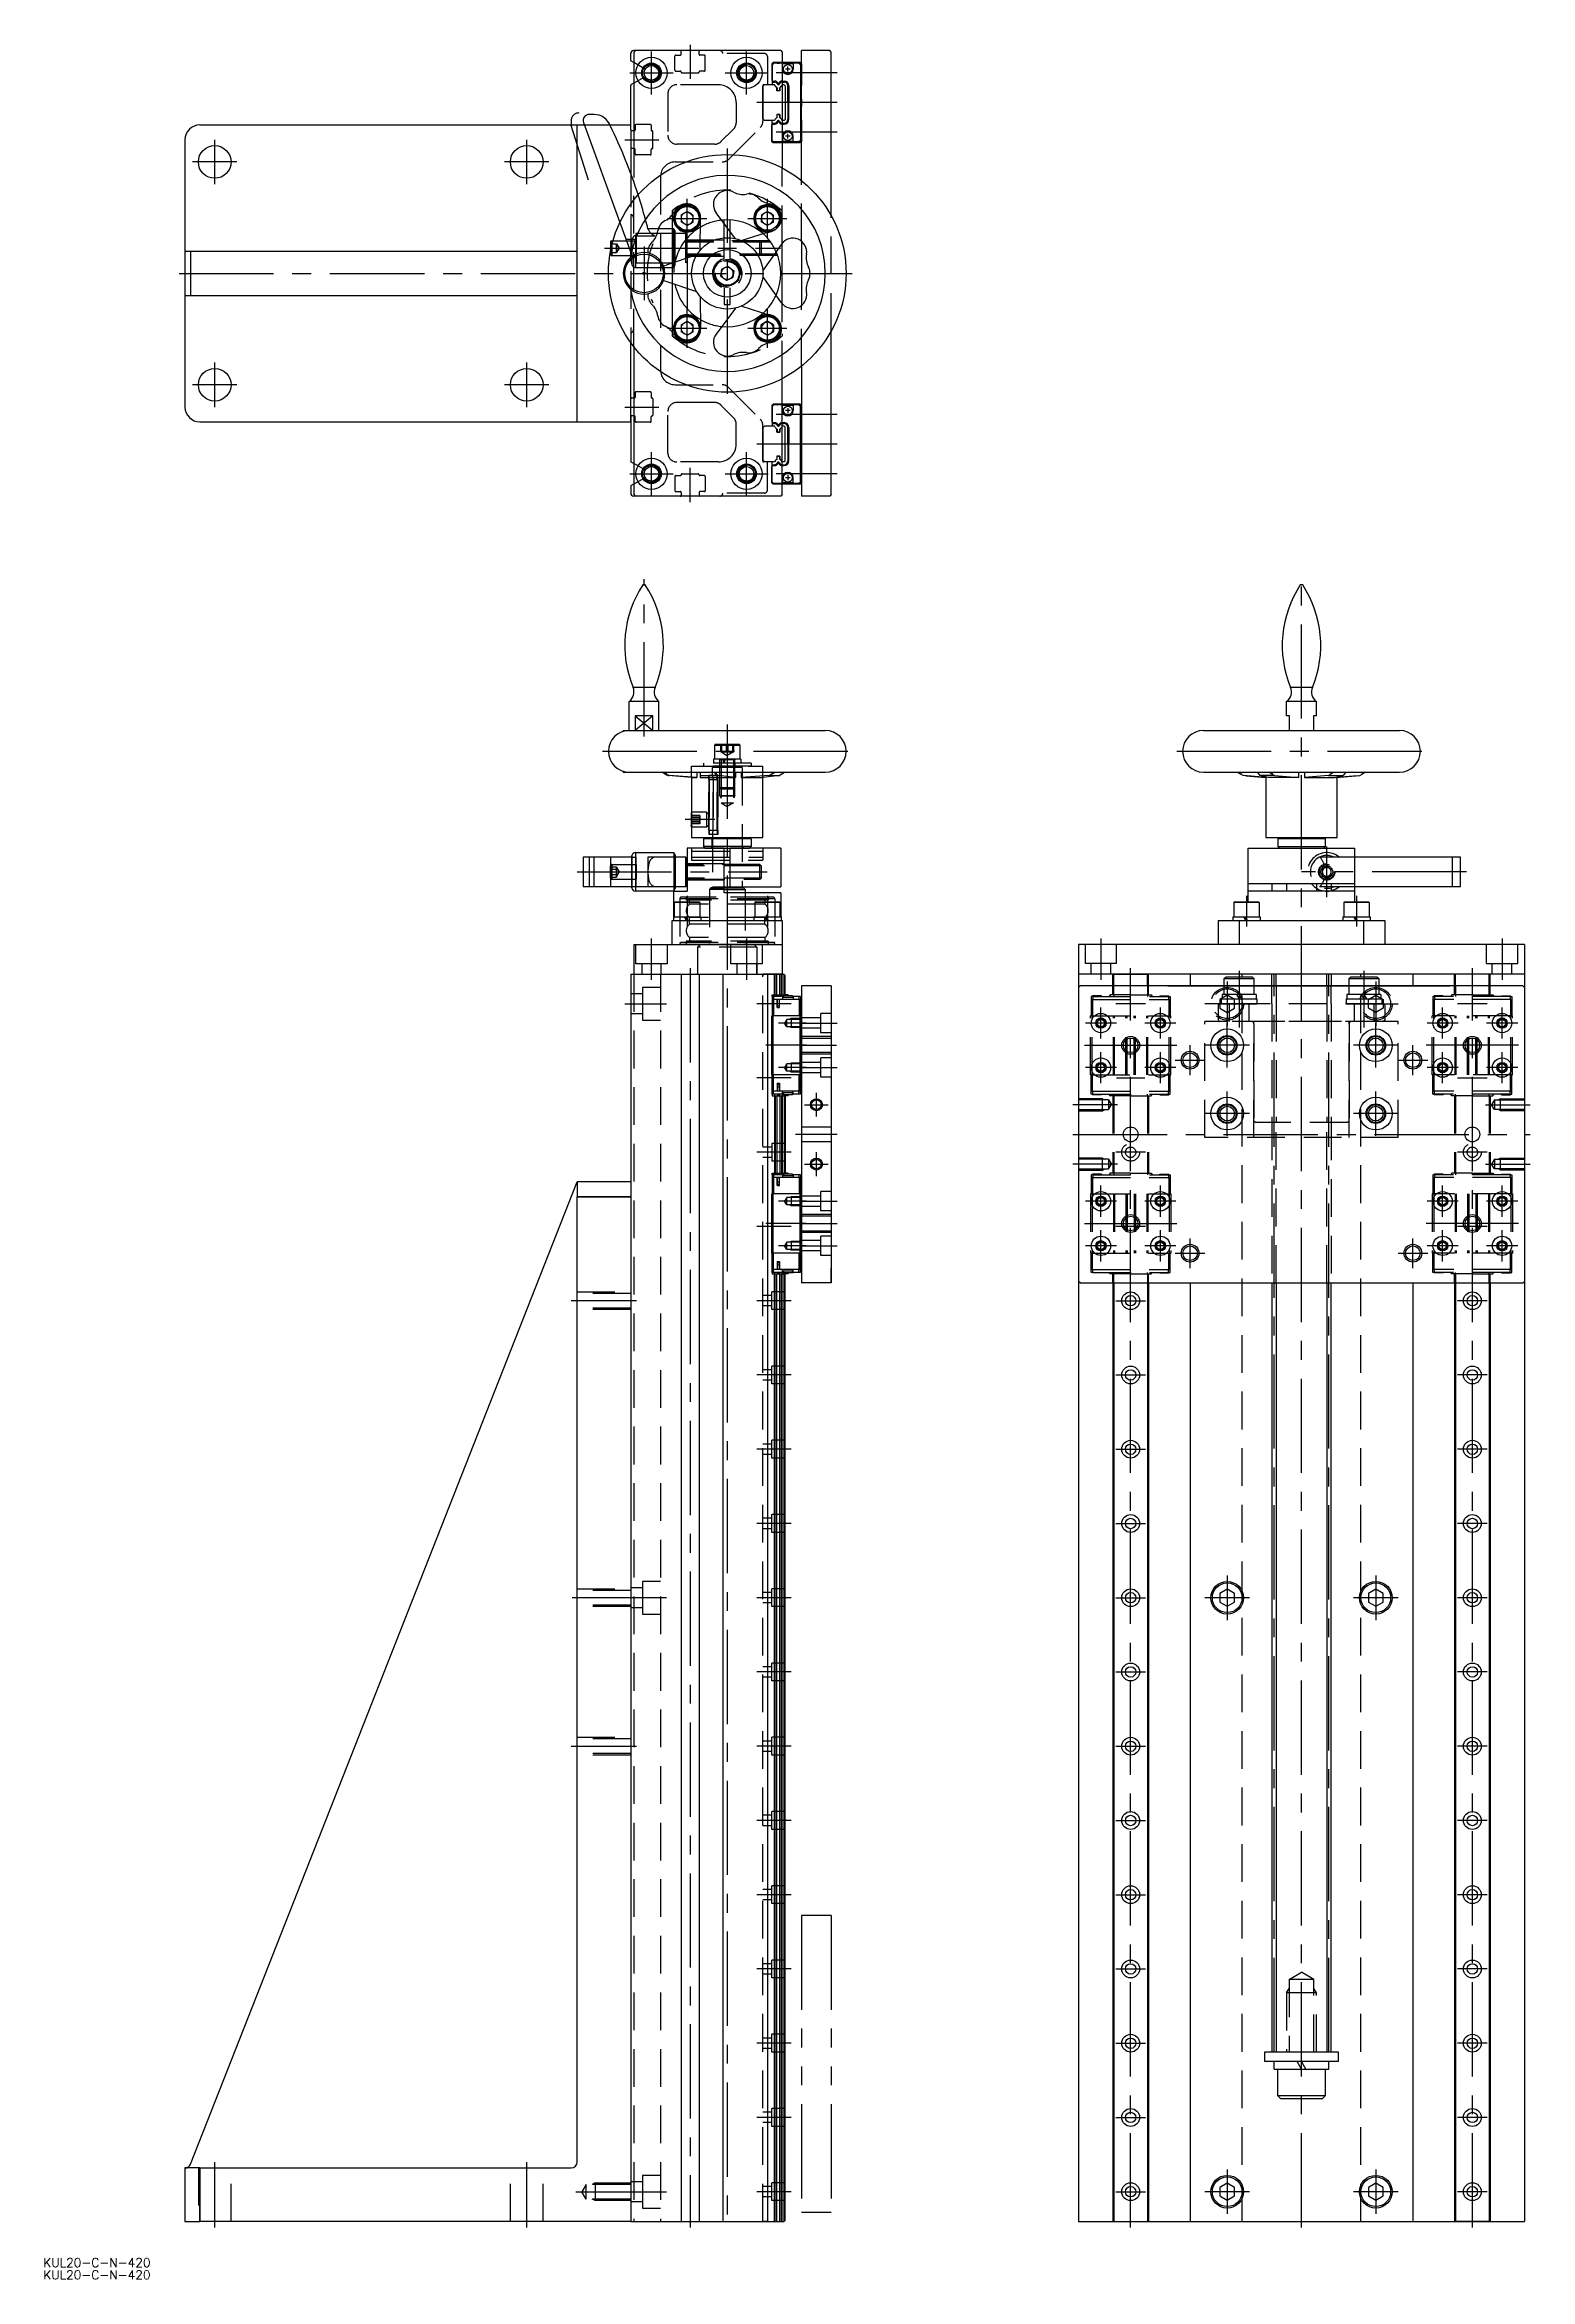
# Model space of a CAD drawing. Extents: x -47 to 453, y -19 to 733.
import ezdxf

# ---------------------------------------------------------------- set-up
doc = ezdxf.new("R2010")
doc.units = 0
for name, pattern in [('CENTER', [50.8, 31.75, -6.35, 6.35, -6.35]), ('DASHED', [19.05, 12.7, -6.35]), ('PHANTOM', [63.5, 31.75, -6.35, 6.35, -6.35, 6.35, -6.35])]:
    doc.linetypes.add(name, pattern=pattern)
doc.layers.get('0').update_dxf_attribs({"linetype": 'CONTINUOUS'})
doc.layers.add('CENTER', color=1, linetype='CENTER')
doc.styles.get("Standard").update_dxf_attribs({"font": 'txt.shx', "height": 3, "bigfont": 'bigfont.shx'})

msp = doc.modelspace()

# ---------------------------------------------------------------- texts
at = {"color": 7, "linetype": 'CONTINUOUS'}
for p in [(-47.73, -15.37), (-47.73, -19.5)]:
    msp.add_text('KUL20-C-N-420', height=3, dxfattribs=at).set_placement(p)

# ---------------------------------------------------------------- linework, layer by layer
at = {"color": 7, "linetype": 'CONTINUOUS'}
for p, q in [((150, 727.64), (150, 729.93)), ((151.5, 730.93), (151, 730.93)), ((151.5, 730.93), (151, 730.43)), ((151, 730.43), (151, 688.23)), ((200.5, 730.93), (151.5, 730.93)), ((200.5, 730.93), (201, 730.43)), ((201, 730.43), (201, 691.39)), ((207.5, 687.15), (207.5, 730.93)), ((215.5, 730.93), (207.5, 730.93)), ((217, 730.93), (215.5, 730.93)), ((217.5, 730.43), (217, 730.93)), ((217.5, 675.29), (217.5, 730.43)), ((151, 726.89), (150.15, 727.38)), ((207, 726.93), (201, 726.93)), ((206.7, 726.73), (201, 726.73)), ((201.1, 726.68), (201, 726.68)), ((201.1, 724.73), (201.1, 726.68)), ((204.7, 726.48), (201.1, 726.48)), ((203.7, 724.73), (202.1, 724.73)), ((202.9, 723.93), (202.9, 725.53)), ((206.6, 726.68), (204.7, 726.68)), ((204.7, 726.68), (204.7, 724.73)), ((207.1, 726.18), (206.6, 726.68)), ((207.2, 726.23), (206.7, 726.73)), ((207.5, 726.43), (207, 726.93)), ((207.1, 726.18), (207.1, 700.68)), ((207.2, 726.23), (207.2, 700.63)), ((207.5, 726.43), (207.5, 719.23)), ((150, 704.23), (150, 719.21)), ((151, 719.96), (150.15, 719.47)), ((201.7, 719.43), (201, 719.43)), ((201.01, 720.66), (201.63, 720.66)), ((201.01, 720.66), (201.01, 720.36)), ((201.01, 720.36), (201.63, 720.36)), ((201.63, 720.36), (201.63, 720.66)), ((202, 719.13), (201.7, 719.43)), ((202, 719.13), (202, 707.73)), ((202.93, 713.43), (202.93, 719.06)), ((202.93, 719.06), (203.23, 719.06)), ((203.23, 719.06), (203.23, 713.43)), ((207.25, 718.83), (207.5, 719.23)), ((207.25, 718.83), (207.25, 708.03)), ((207.5, 714.63), (207.25, 715.03)), ((137.58, 709.43), (136, 709.43)), ((201.7, 707.43), (201, 707.43)), ((202, 707.73), (201.7, 707.43)), ((202.93, 713.43), (202.93, 707.8)), ((203.23, 713.43), (202.93, 713.43)), ((202.93, 707.8), (203.23, 707.8)), ((203.23, 707.8), (203.23, 713.43)), ((207.5, 712.23), (207.25, 711.83)), ((207.25, 708.03), (207.5, 707.63)), ((207.5, 714.63), (207.5, 712.23)), ((207.5, 707.63), (207.5, 700.43)), ((0, 700.93), (0, 663.43)), ((5, 705.93), (132, 705.93)), ((132, 705.93), (134.42, 705.93)), ((132, 605.93), (132, 705.93)), ((134.12, 706.74), (146.37, 673.09)), ((143.04, 705.93), (150, 705.93)), ((150, 704.23), (150, 697.63)), ((151, 703.93), (150.3, 703.93)), ((201.1, 700.18), (201, 700.18)), ((206.7, 700.13), (201, 700.13)), ((207, 699.93), (201, 699.93)), ((201.01, 706.5), (201.63, 706.5)), ((201.01, 706.2), (201.01, 706.5)), ((201.01, 706.2), (201.63, 706.2)), ((201.1, 702.13), (201.1, 700.18)), ((204.7, 700.38), (201.1, 700.38)), ((201.63, 706.5), (201.63, 706.2)), ((203.7, 702.13), (202.1, 702.13)), ((202.9, 701.33), (202.9, 702.93)), ((204.7, 700.18), (204.7, 702.13)), ((206.6, 700.18), (204.7, 700.18)), ((207.1, 700.68), (206.6, 700.18)), ((207.2, 700.63), (206.7, 700.13)), ((207.5, 700.43), (207, 699.93)), ((150, 697.63), (150, 690.92)), ((151, 697.93), (150.3, 697.93)), ((164.5, 670.93), (159.27, 670.93)), ((164, 675.69), (164, 670.93)), ((164.76, 674.76), (164.41, 674.79)), ((164.76, 674.09), (164.41, 674.07)), ((164.5, 659.54), (164.5, 670.93)), ((164.5, 670.93), (165, 670.06)), ((165, 659.71), (165, 670.06)), ((166.98, 675.64), (166.94, 673.28)), ((168.96, 672.07), (166.94, 673.28)), ((166.98, 675.64), (169.04, 676.79)), ((168.96, 672.07), (171.02, 673.21)), ((169.04, 676.79), (171.06, 675.57)), ((171.02, 673.21), (171.06, 675.57)), ((173.41, 663.77), (173.53, 674.65)), ((185.24, 667.61), (178.75, 676.34)), ((181.5, 672.65), (181.5, 673.9)), ((183.5, 669.96), (183.5, 673.9)), ((187.15, 666.99), (197.53, 670.24)), ((193.98, 675.64), (193.94, 673.28)), ((195.96, 672.07), (193.94, 673.28)), ((196.04, 676.79), (193.98, 675.64)), ((198.02, 673.21), (195.96, 672.07)), ((196.04, 676.79), (198.06, 675.57)), ((198.02, 673.21), (198.06, 675.57)), ((200.24, 674.76), (200.59, 674.79)), ((200.24, 674.64), (200.59, 674.67)), ((0, 663.43), (1.83, 663.43)), ((0, 663.43), (0, 648.43)), ((1.83, 663.43), (1.83, 648.43)), ((1.85, 663.43), (118.98, 663.43)), ((118.98, 663.43), (132, 663.43)), ((143.2, 666.43), (143.2, 663.38)), ((143.7, 666.93), (144.04, 666.93)), ((143.7, 666.93), (143.7, 665.65)), ((172.24, 662.15), (161.92, 658.67)), ((165, 669.43), (168.5, 669.43)), ((168.5, 669.43), (169, 668.93)), ((168.5, 660.89), (168.5, 669.43)), ((169, 661.06), (169, 668.93)), ((200.76, 665.8), (194.46, 656.93)), ((201, 645.75), (201, 666.11)), ((207.5, 666.72), (207.5, 645.13)), ((200.78, 646.03), (194.46, 654.93)), ((0, 648.43), (1.83, 648.43)), ((0, 648.43), (0, 610.93)), ((1.85, 648.43), (118.98, 648.43)), ((118.98, 648.43), (132, 648.43)), ((172.24, 649.71), (161.92, 653.18)), ((164, 652.48), (164, 636.26)), ((169, 650.8), (169, 644.03)), ((173.41, 648.09), (173.53, 637.18)), ((166.98, 638.64), (169.04, 639.79)), ((169.04, 639.79), (171.06, 638.57)), ((185.24, 644.25), (178.75, 635.51)), ((197.62, 641.57), (187.15, 644.86)), ((195.96, 639.79), (193.94, 638.57)), ((198.02, 638.64), (195.96, 639.79)), ((150, 614.23), (150, 632.73)), ((164.76, 637.76), (164.41, 637.79)), ((164.76, 637.09), (164.41, 637.07)), ((166.98, 638.64), (166.94, 636.28)), ((168.96, 635.07), (166.94, 636.28)), ((168.96, 635.07), (171.02, 636.21)), ((171.02, 636.21), (171.06, 638.57)), ((193.98, 636.21), (193.94, 638.57)), ((196.04, 635.07), (193.98, 636.21)), ((196.04, 635.07), (198.06, 636.28)), ((198.02, 638.64), (198.06, 636.28)), ((200.24, 637.22), (200.59, 637.19)), ((200.24, 637.09), (200.59, 637.07)), ((217.5, 581.43), (217.5, 636.56)), ((151, 631.39), (151, 581.43)), ((207.5, 624.7), (207.5, 580.93)), ((201, 581.43), (201, 620.46)), ((150, 605.93), (150, 614.23)), ((151, 613.93), (150.3, 613.93)), ((207, 611.93), (201, 611.93)), ((206.7, 611.73), (201, 611.73)), ((201.1, 611.68), (201, 611.68)), ((201.1, 609.73), (201.1, 611.68)), ((204.7, 611.48), (201.1, 611.48)), ((203.7, 609.73), (202.1, 609.73)), ((202.9, 610.53), (202.9, 608.93)), ((206.6, 611.68), (204.7, 611.68)), ((204.7, 611.68), (204.7, 609.73)), ((207.1, 611.18), (206.6, 611.68)), ((207.2, 611.23), (206.7, 611.73)), ((207.5, 611.43), (207, 611.93)), ((207.1, 585.68), (207.1, 611.18)), ((207.2, 585.63), (207.2, 611.23)), ((207.5, 604.23), (207.5, 611.43)), ((5, 605.93), (132, 605.93)), ((132, 605.93), (150, 605.93)), ((150, 607.63), (150, 592.64)), ((151, 607.93), (150.3, 607.93)), ((201.7, 604.43), (201, 604.43)), ((201.01, 605.66), (201.63, 605.66)), ((201.01, 605.66), (201.01, 605.36)), ((201.01, 605.36), (201.63, 605.36)), ((201.63, 605.36), (201.63, 605.66)), ((202, 604.13), (201.7, 604.43)), ((202, 592.73), (202, 604.13)), ((202.93, 598.43), (202.93, 604.06)), ((202.93, 604.06), (203.23, 604.06)), ((203.23, 604.06), (203.23, 598.43)), ((207.25, 603.83), (207.5, 604.23)), ((207.25, 593.03), (207.25, 603.83)), ((217.5, 581.43), (217.5, 609)), ((203.23, 598.43), (202.93, 598.43)), ((202.93, 598.43), (202.93, 592.8)), ((203.23, 592.8), (203.23, 598.43)), ((207.5, 599.63), (207.25, 600.03)), ((207.5, 597.23), (207.25, 596.83)), ((207.5, 597.23), (207.5, 599.63)), ((151, 591.89), (150.15, 592.38)), ((201.7, 592.43), (201, 592.43)), ((201.01, 591.5), (201.63, 591.5)), ((201.01, 591.2), (201.01, 591.5)), ((201.01, 591.2), (201.63, 591.2)), ((201.1, 587.13), (201.1, 585.18)), ((201.63, 591.5), (201.63, 591.2)), ((202, 592.73), (201.7, 592.43)), ((203.7, 587.13), (202.1, 587.13)), ((202.9, 587.93), (202.9, 586.33)), ((202.93, 592.8), (203.23, 592.8)), ((204.7, 585.18), (204.7, 587.13)), ((207.25, 593.03), (207.5, 592.63)), ((207.5, 585.43), (207.5, 592.63)), ((150, 584.21), (150, 581.93)), ((151, 584.96), (150.15, 584.47)), ((151, 581.43), (151.5, 580.93)), ((151.5, 580.93), (151, 580.93)), ((200.5, 580.93), (151.5, 580.93)), ((201, 581.43), (200.5, 580.93)), ((201.1, 585.18), (201, 585.18)), ((206.7, 585.13), (201, 585.13)), ((207, 584.93), (201, 584.93)), ((204.7, 585.38), (201.1, 585.38)), ((206.6, 585.18), (204.7, 585.18)), ((207.1, 585.68), (206.6, 585.18)), ((207.2, 585.63), (206.7, 585.13)), ((207.5, 585.43), (207, 584.93)), ((217, 580.93), (207.5, 580.93)), ((215.5, 580.93), (207.5, 580.93)), ((217, 580.93), (215.5, 580.93)), ((217.5, 581.43), (217, 580.93)), ((217.5, 581.43), (217, 580.93)), ((154.91, 551), (154.09, 551)), ((376.17, 551), (375.34, 551)), ((159.5, 511.79), (149.5, 511.79)), ((149.5, 502), (149.5, 511.79)), ((158.19, 516.53), (150.81, 516.53)), ((159.5, 502), (159.5, 511.79)), ((380.76, 511.79), (370.76, 511.79)), ((370.76, 507), (370.76, 511.79)), ((379.45, 516.53), (372.07, 516.53)), ((380.76, 507), (380.76, 511.79)), ((157.5, 507), (151.5, 507)), ((151.5, 507), (151.5, 502)), ((157.5, 502), (157.5, 507)), ((371.76, 507), (370.76, 507)), ((371.76, 502), (371.76, 507)), ((379.76, 507), (379.76, 502)), ((380.76, 507), (379.76, 507)), ((147.5, 502), (149.93, 502)), ((147.5, 502), (147.5, 501.71)), ((149.93, 502), (215.5, 502)), ((342.76, 502), (408.76, 502)), ((147.5, 488.29), (147.5, 488)), ((147.5, 488), (149.93, 488)), ((149.93, 488), (215.5, 488)), ((161.92, 487.31), (160.61, 488)), ((161.92, 488), (161.92, 487.31)), ((162.9, 486.82), (161.92, 487.31)), ((170.5, 486.14), (162.66, 486.82)), ((162.66, 486.82), (162.9, 486.82)), ((172.24, 486.14), (162.9, 486.82)), ((170.5, 486.14), (170.5, 474.49)), ((170.5, 486.14), (172.24, 486.14)), ((172.24, 488), (172.24, 486.14)), ((173.41, 488), (173.41, 486.14)), ((173.52, 486.82), (173.41, 486.14)), ((173.41, 486.14), (185.24, 486.14)), ((173.52, 486.82), (173.53, 487.31)), ((178.75, 488), (178.75, 487.31)), ((179.37, 486.82), (178.75, 487.31)), ((185.24, 486.14), (179.37, 486.82)), ((185.24, 488), (185.24, 486.14)), ((187.15, 488), (187.15, 486.14)), ((196.55, 486.82), (187.15, 486.14)), ((187.15, 486.14), (194.46, 486.14)), ((200.17, 486.82), (194.46, 486.14)), ((194.5, 466), (194.5, 486.14)), ((197.53, 487.31), (196.55, 486.82)), ((196.55, 486.82), (200.17, 486.82)), ((197.53, 488), (197.53, 487.31)), ((198.58, 487.89), (197.53, 487.31)), ((200.76, 487.31), (200.17, 486.82)), ((200.76, 487.31), (201.71, 488)), ((342.76, 488), (408.76, 488)), ((354.16, 488), (355.34, 487.31)), ((355.34, 488), (355.34, 487.31)), ((356.16, 486.82), (355.34, 487.31)), ((364.07, 486.14), (356.16, 486.82)), ((357.05, 486.75), (363.76, 486.14)), ((360.82, 488), (361.44, 487.31)), ((361.44, 487.31), (361.75, 486.82)), ((364.69, 486.14), (361.75, 486.82)), ((366.72, 486.82), (361.75, 486.82)), ((363.76, 486.14), (363.76, 466)), ((364.07, 486.14), (363.76, 486.14)), ((364.07, 486.28), (364.07, 486.14)), ((374.76, 486.14), (364.69, 486.14)), ((365.24, 487.72), (365.88, 487.31)), ((365.88, 488), (365.88, 487.31)), ((365.89, 487.31), (366.72, 486.82)), ((366.72, 486.82), (374.76, 486.14)), ((374.76, 488), (374.76, 486.14)), ((376.76, 488), (376.76, 486.14)), ((384.79, 486.82), (376.76, 486.14)), ((376.76, 486.14), (386.82, 486.14)), ((385.63, 487.31), (384.79, 486.82)), ((384.79, 486.82), (389.76, 486.82)), ((385.63, 488), (385.63, 487.31)), ((386.28, 487.72), (385.63, 487.31)), ((386.82, 486.14), (389.76, 486.82)), ((387.44, 486.14), (395.35, 486.82)), ((387.44, 486.28), (387.44, 486.14)), ((387.44, 486.14), (387.76, 486.14)), ((394.46, 486.75), (387.76, 486.14)), ((387.76, 466), (387.76, 486.14)), ((390.07, 487.31), (389.76, 486.82)), ((390.7, 488), (390.07, 487.31)), ((395.35, 486.82), (396.17, 487.31)), ((396.17, 488), (396.17, 487.31)), ((397.35, 488), (396.17, 487.31)), ((170.51, 474.42), (170.3, 474.06)), ((170.3, 474.06), (170.3, 469.95)), ((170.5, 474.49), (170.51, 474.42)), ((170.51, 469.58), (170.3, 469.95)), ((170.51, 469.58), (170.5, 469.5)), ((170.5, 469.5), (170.5, 466)), ((134, 459.4), (134, 449.4)), ((136, 459.4), (134, 459.4)), ((137.58, 459.4), (136, 459.4)), ((143.22, 459.4), (137.58, 459.4)), ((150.25, 459.4), (143.22, 459.4)), ((143.22, 459.4), (143.22, 449.4)), ((150.25, 459.4), (150.25, 449.4)), ((150.38, 459.93), (150.38, 449.4)), ((151.64, 460.9), (164.5, 460.9)), ((151.64, 460.9), (151.64, 447.9)), ((164.5, 460.9), (164.5, 447.9)), ((164.5, 460.9), (165, 460.03)), ((165, 460.03), (165, 448.77)), ((168.5, 459.4), (165, 459.4)), ((168.5, 449.4), (168.5, 459.4)), ((168.5, 459.4), (168.5, 449.4)), ((169, 458.9), (168.5, 459.4)), ((181.5, 462.4), (169, 462.4)), ((169, 462.4), (169, 457.34)), ((170.5, 466), (194.5, 466)), ((174.5, 465.5), (175, 466)), ((190.5, 465.5), (174.5, 465.5)), ((174.5, 465.5), (174.5, 462.9)), ((190.5, 462.9), (174.5, 462.9)), ((174.5, 462.9), (175, 462.4)), ((175, 462.4), (190, 462.4)), ((200.5, 462.4), (183.5, 462.4)), ((190.5, 465.5), (190, 466)), ((190.5, 465.5), (190, 466)), ((190.5, 462.9), (190, 462.4)), ((190.5, 465.5), (190.5, 462.9)), ((200.5, 462.4), (200.5, 449.4)), ((357.78, 462.4), (393.76, 462.4)), ((357.78, 462.4), (363.85, 462.4)), ((357.78, 444.3), (357.78, 462.4)), ((363.76, 466), (375.76, 466)), ((367.76, 465.5), (368.26, 466)), ((383.76, 465.5), (367.76, 465.5)), ((367.76, 465.5), (367.76, 462.9)), ((367.76, 462.9), (375.76, 462.9)), ((367.76, 462.9), (368.26, 462.4)), ((375.76, 466), (387.76, 466)), ((375.76, 462.9), (383.76, 462.9)), ((383.76, 465.5), (383.26, 466)), ((383.76, 462.9), (383.26, 462.4)), ((383.76, 465.5), (383.76, 462.9)), ((387.66, 462.4), (393.76, 462.4)), ((393.73, 444.3), (393.73, 462.4)), ((426.57, 459.4), (393.76, 459.4)), ((426.57, 449.4), (426.57, 459.4)), ((429.26, 459.4), (426.57, 459.4)), ((429.26, 449.4), (429.26, 459.4)), ((169, 458.9), (169, 457.34)), ((169, 458.9), (169, 449.9)), ((169, 451.46), (169, 447.9)), ((136, 449.4), (134, 449.4)), ((137.58, 449.4), (136, 449.4)), ((143.22, 449.4), (137.58, 449.4)), ((150.25, 449.4), (143.22, 449.4)), ((150.38, 449.4), (150.38, 448.87)), ((164.5, 447.9), (151.64, 447.9)), ((164.5, 447.9), (165, 448.77)), ((164.5, 447.9), (168.98, 447.9)), ((164.5, 439.3), (164.5, 447.9)), ((173.25, 444.05), (164.75, 444.05)), ((164.75, 439.3), (164.75, 444.05)), ((168.5, 449.4), (165, 449.4)), ((165, 444.3), (173, 444.3)), ((169, 449.9), (168.5, 449.4)), ((173.25, 444.05), (173.25, 439.3)), ((181.5, 449.4), (187.53, 449.4)), ((181.5, 447.4), (181.5, 449.4)), ((181.5, 449.3), (187.5, 449.3)), ((181.5, 449), (188, 449)), ((181.5, 448.5), (188.5, 448.5)), ((200.5, 447.4), (181.5, 447.4)), ((187.5, 449.4), (187.5, 449.3)), ((187.53, 449.4), (200.5, 449.4)), ((188, 449), (188.5, 448.5)), ((188.5, 448.5), (188.5, 447.4)), ((200.25, 444.05), (191.75, 444.05)), ((191.75, 444.05), (191.75, 439.3)), ((192, 444.3), (200, 444.3)), ((200.25, 439.3), (200.25, 444.05)), ((200.5, 447.4), (200.5, 439.3)), ((361.51, 444.05), (353.01, 444.05)), ((353.01, 444.05), (353.01, 439.3)), ((353.26, 444.3), (361.26, 444.3)), ((393.76, 450.4), (357.78, 450.4)), ((393.76, 447.9), (357.78, 447.9)), ((361.51, 444.05), (361.51, 439.3)), ((365.81, 450.4), (365.81, 447.9)), ((370.76, 450.4), (370.76, 447.9)), ((380.76, 450.4), (380.76, 447.9)), ((385.71, 450.4), (385.71, 447.9)), ((398.51, 444.05), (390.01, 444.05)), ((390.01, 444.05), (390.01, 439.3)), ((390.26, 444.3), (398.26, 444.3)), ((426.57, 449.4), (393.76, 449.4)), ((398.51, 444.05), (398.51, 439.3)), ((429.26, 449.4), (426.57, 449.4)), ((164, 438), (201, 438)), ((164, 430), (164, 438)), ((164.41, 439.3), (173.6, 439.3)), ((164.41, 439.3), (164.41, 438)), ((168.85, 438), (168.1, 439.3)), ((169.34, 438), (168.58, 439.3)), ((173.6, 439.3), (173.6, 438)), ((191.41, 439.3), (200.6, 439.3)), ((191.41, 439.3), (191.41, 438)), ((195.85, 438), (195.1, 439.3)), ((196.34, 438), (195.58, 439.3)), ((200.6, 439.3), (200.6, 438)), ((201, 438), (201, 430)), ((347.76, 438), (347.76, 430)), ((347.76, 438), (354.74, 438)), ((352.66, 439.3), (361.86, 439.3)), ((352.66, 439.3), (352.66, 438)), ((354.74, 438), (396.77, 438)), ((354.74, 438), (354.74, 430)), ((357.1, 438), (356.35, 439.3)), ((357.59, 438), (356.84, 439.3)), ((361.86, 439.3), (361.86, 438)), ((389.66, 439.3), (398.86, 439.3)), ((389.66, 439.3), (389.66, 438)), ((394.1, 438), (393.35, 439.3)), ((394.59, 438), (393.84, 439.3)), ((396.77, 438), (403.76, 438)), ((396.77, 430), (396.77, 438)), ((398.86, 439.3), (398.86, 438)), ((403.76, 438), (403.76, 430)), ((151, 430), (201, 430)), ((151, 430), (151, 420)), ((197.87, 430), (167.1, 430)), ((196.26, 430), (168.7, 430)), ((173.51, 430), (191.49, 430)), ((188.75, 430), (176.25, 430)), ((201, 430), (201, 420)), ((300.76, 430), (300.76, 0)), ((450.76, 430), (300.76, 430)), ((403.76, 430), (347.76, 430)), ((450.76, 430), (450.76, 0)), ((150, 420), (150, 0)), ((150, 420), (150, 0)), ((150, 420), (201.5, 420)), ((150, 420), (166.7, 420)), ((151, 420), (201, 420)), ((167, 420), (167, 0)), ((173, 420), (173, 0)), ((173.3, 420), (180, 420)), ((181, 420), (181, 0)), ((194.5, 420), (194.99, 420)), ((195, 420), (194.5, 420)), ((194.99, 420), (198.45, 420)), ((198.45, 420), (195, 420)), ((196, 420), (196, 0)), ((198.44, 412.95), (198.44, 420)), ((198.45, 420), (201, 420)), ((201.05, 420), (198.45, 420)), ((198.65, 412.95), (198.65, 420)), ((199.2, 412.95), (199.2, 420)), ((200.2, 412.95), (200.2, 420)), ((200.75, 412.95), (200.75, 420)), ((200.96, 412.95), (200.96, 420)), ((201, 420), (201.05, 420)), ((202, 419.5), (201.5, 420)), ((201.7, 412.95), (201.7, 419.8)), ((202, 412.95), (202, 419.5)), ((207.5, 416), (207.5, 316)), ((217.5, 416), (207.5, 416)), ((217.5, 416), (217.5, 321)), ((217.5, 416), (217.5, 316)), ((450.76, 420), (300.76, 420)), ((301.26, 416), (300.76, 415.5)), ((301.26, 416), (300.76, 415.5)), ((300.76, 415.5), (300.76, 316.5)), ((300.76, 415.5), (300.76, 316.5)), ((450.26, 416), (301.26, 416)), ((450.26, 416), (301.26, 416)), ((312.26, 420), (324.26, 420)), ((312.26, 416), (312.26, 420)), ((312.56, 416), (312.56, 420)), ((323.96, 416), (323.96, 420)), ((324.26, 416), (324.26, 420)), ((330.76, 416), (325.76, 416)), ((330.76, 416), (420.76, 416)), ((338.26, 420), (338.26, 416)), ((349.76, 418.5), (350.36, 419.1)), ((349.76, 418.5), (359.76, 418.5)), ((349.76, 416), (349.76, 418.5)), ((350.36, 419.1), (359.16, 419.1)), ((359.16, 419.1), (359.76, 418.5)), ((359.76, 418.5), (359.76, 416)), ((365.76, 416), (365.76, 420)), ((367.26, 416), (367.26, 420)), ((384.26, 416), (384.26, 420)), ((385.76, 420), (385.76, 416)), ((391.76, 418.5), (392.36, 419.1)), ((391.76, 418.5), (401.76, 418.5)), ((391.76, 416), (391.76, 418.5)), ((392.36, 419.1), (401.16, 419.1)), ((401.16, 419.1), (401.76, 418.5)), ((401.76, 418.5), (401.76, 416)), ((413.26, 420), (413.26, 416)), ((420.76, 416), (425.76, 416)), ((439.26, 420), (427.26, 420)), ((427.26, 416), (427.26, 420)), ((427.56, 416), (427.56, 420)), ((438.96, 416), (438.96, 420)), ((439.26, 416), (439.26, 420)), ((450.26, 416), (450.76, 415.5)), ((450.26, 416), (450.76, 415.5)), ((450.76, 415.5), (450.76, 316.5)), ((450.76, 415.5), (450.76, 316.5)), ((197.6, 412.45), (197.6, 412.95)), ((197.6, 412.95), (198.39, 412.95)), ((198.1, 412.45), (197.6, 412.45)), ((197.6, 412.45), (197.6, 411.45)), ((197.6, 411.45), (197.6, 405.95)), ((198.1, 411.45), (197.6, 411.45)), ((201.1, 412.45), (198.1, 412.45)), ((198.1, 412.45), (198.1, 411.45)), ((198.1, 411.45), (198.1, 405.95)), ((199.3, 411.45), (198.1, 411.45)), ((198.39, 412.45), (198.39, 412.95)), ((198.39, 412.95), (199.26, 412.95)), ((199.52, 412.45), (199.26, 412.95)), ((199.26, 412.95), (199.35, 412.95)), ((200.1, 411.45), (199.3, 411.45)), ((199.3, 408.75), (199.3, 411.45)), ((199.3, 410.65), (199.35, 410.65)), ((199.3, 410.19), (199.35, 410.19)), ((199.3, 408.75), (200.1, 408.75)), ((199.61, 412.45), (199.35, 412.95)), ((199.35, 412.95), (200.05, 412.95)), ((199.35, 411.1), (199.35, 410.05)), ((199.35, 410.05), (199.35, 409.25)), ((199.35, 410.05), (199.7, 410.05)), ((199.35, 409.25), (199.7, 409.25)), ((199.61, 412.45), (199.61, 412.45)), ((199.7, 410.05), (200.05, 410.05)), ((199.7, 409.25), (200.05, 409.25)), ((199.79, 412.45), (200.05, 412.95)), ((199.88, 412.45), (200.14, 412.95)), ((200.05, 412.95), (200.14, 412.95)), ((200.05, 410.05), (200.05, 411.1)), ((200.05, 410.65), (200.1, 410.65)), ((200.05, 410.19), (200.1, 410.19)), ((200.05, 409.25), (200.05, 410.05)), ((206.7, 411.45), (200.1, 411.45)), ((200.1, 408.75), (200.1, 411.45)), ((200.14, 412.95), (201.01, 412.95)), ((201.01, 412.95), (201.63, 412.95)), ((201.01, 412.45), (201.01, 412.95)), ((201.1, 412.45), (201.4, 412.45)), ((201.1, 412.45), (201.1, 411.45)), ((204.7, 412.05), (201.1, 412.05)), ((204.4, 412.65), (201.4, 412.65)), ((201.4, 412.65), (201.4, 412.05)), ((201.63, 412.95), (201.63, 412.65)), ((202.93, 412.95), (201.63, 412.95)), ((202.93, 412.95), (203.11, 412.65)), ((204.4, 412.05), (204.4, 412.65)), ((204.4, 412.45), (204.7, 412.45)), ((206.6, 412.45), (204.7, 412.45)), ((204.7, 412.45), (204.7, 411.45)), ((207.1, 412.45), (206.6, 412.45)), ((206.6, 412.45), (206.6, 411.45)), ((206.7, 411.45), (206.7, 405.95)), ((207.2, 411.45), (206.7, 411.45)), ((207.1, 412.45), (207.1, 411.45)), ((207.2, 411.45), (207.2, 405.95)), ((197.5, 386.05), (197.5, 405.95)), ((198, 405.95), (197.5, 405.95)), ((207, 405.95), (198, 405.95)), ((198, 386.05), (198, 405.95)), ((207, 386.05), (207, 405.95)), ((207.5, 405.95), (207, 405.95)), ((207.5, 386.05), (207.5, 405.95)), ((198, 386.05), (197.5, 386.05)), ((197.6, 380.55), (197.6, 386.05)), ((207, 386.05), (198, 386.05)), ((198.1, 380.55), (198.1, 386.05)), ((206.7, 380.55), (206.7, 386.05)), ((207.5, 386.05), (207, 386.05)), ((207.2, 380.55), (207.2, 386.05)), ((198.1, 380.55), (197.6, 380.55)), ((197.6, 379.55), (197.6, 380.55)), ((198.1, 379.55), (197.6, 379.55)), ((197.6, 379.55), (197.6, 379.05)), ((197.6, 379.05), (198.39, 379.05)), ((199.3, 380.55), (198.1, 380.55)), ((198.1, 379.55), (198.1, 380.55)), ((201.1, 379.55), (198.1, 379.55)), ((198.39, 379.55), (198.39, 379.05)), ((198.39, 379.05), (199.26, 379.05)), ((198.44, 379.05), (198.44, 352.95)), ((198.65, 379.05), (198.65, 352.95)), ((199.2, 379.05), (199.2, 352.95)), ((199.52, 379.55), (199.26, 379.05)), ((199.26, 379.05), (199.35, 379.05)), ((199.3, 383.25), (199.3, 380.55)), ((199.3, 383.25), (200.1, 383.25)), ((199.3, 381.81), (199.35, 381.81)), ((199.3, 381.35), (199.35, 381.35)), ((200.1, 380.55), (199.3, 380.55)), ((199.7, 382.75), (199.35, 382.75)), ((199.35, 382.75), (199.35, 381.95)), ((199.35, 381.95), (199.35, 380.9)), ((199.7, 381.95), (199.35, 381.95)), ((199.61, 379.55), (199.35, 379.05)), ((199.35, 379.05), (200.05, 379.05)), ((199.61, 379.55), (199.61, 379.55)), ((200.05, 382.75), (199.7, 382.75)), ((200.05, 381.95), (199.7, 381.95)), ((199.79, 379.55), (200.05, 379.05)), ((199.88, 379.55), (200.14, 379.05)), ((200.05, 381.95), (200.05, 382.75)), ((200.05, 380.9), (200.05, 381.95)), ((200.05, 381.81), (200.1, 381.81)), ((200.05, 381.35), (200.1, 381.35)), ((200.05, 379.05), (200.14, 379.05)), ((200.1, 383.25), (200.1, 380.55)), ((206.7, 380.55), (200.1, 380.55)), ((200.14, 379.05), (201.01, 379.05)), ((200.2, 379.05), (200.2, 352.95)), ((200.75, 379.05), (200.75, 352.95)), ((200.96, 379.05), (200.96, 352.95)), ((201.01, 379.55), (201.01, 379.05)), ((201.01, 379.05), (201.63, 379.05)), ((201.1, 379.55), (201.1, 380.55)), ((204.7, 379.95), (201.1, 379.95)), ((201.1, 379.55), (201.4, 379.55)), ((201.4, 379.95), (201.4, 379.35)), ((204.4, 379.35), (201.4, 379.35)), ((201.63, 379.05), (201.63, 379.35)), ((202.93, 379.05), (201.63, 379.05)), ((201.7, 379.05), (201.7, 352.95)), ((202, 379.05), (202, 352.95)), ((202.93, 379.05), (203.11, 379.35)), ((204.4, 379.35), (204.4, 379.95)), ((204.4, 379.55), (204.7, 379.55)), ((204.7, 379.55), (204.7, 380.55)), ((206.6, 379.55), (204.7, 379.55)), ((206.6, 379.55), (206.6, 380.55)), ((207.1, 379.55), (206.6, 379.55)), ((207.2, 380.55), (206.7, 380.55)), ((207.1, 379.55), (207.1, 380.55)), ((1.86, 19.27), (132, 350)), ((132, 350), (132, 345)), ((150, 350), (132, 350)), ((197.6, 352.45), (197.6, 352.95)), ((197.6, 352.95), (198.39, 352.95)), ((198.1, 352.45), (197.6, 352.45)), ((197.6, 352.45), (197.6, 351.45)), ((197.6, 351.45), (197.6, 345.95)), ((198.1, 351.45), (197.6, 351.45)), ((201.1, 352.45), (198.1, 352.45)), ((198.1, 352.45), (198.1, 351.45)), ((198.1, 351.45), (198.1, 345.95)), ((199.3, 351.45), (198.1, 351.45)), ((198.39, 352.45), (198.39, 352.95)), ((198.39, 352.95), (199.26, 352.95)), ((199.26, 352.95), (199.35, 352.95)), ((199.52, 352.45), (199.26, 352.95)), ((199.3, 348.75), (199.3, 351.45)), ((200.1, 351.45), (199.3, 351.45)), ((199.3, 350.65), (199.35, 350.65)), ((199.3, 350.19), (199.35, 350.19)), ((199.3, 348.75), (200.1, 348.75)), ((199.35, 352.95), (200.05, 352.95)), ((199.61, 352.45), (199.35, 352.95)), ((199.35, 351.1), (199.35, 350.05)), ((199.35, 350.05), (199.35, 349.25)), ((199.35, 350.05), (199.7, 350.05)), ((199.35, 349.25), (199.7, 349.25)), ((199.61, 352.45), (199.61, 352.45)), ((199.7, 350.05), (200.05, 350.05)), ((199.7, 349.25), (200.05, 349.25)), ((199.79, 352.45), (200.05, 352.95)), ((199.88, 352.45), (200.14, 352.95)), ((200.05, 352.95), (200.14, 352.95)), ((200.05, 350.05), (200.05, 351.1)), ((200.05, 350.65), (200.1, 350.65)), ((200.05, 350.19), (200.1, 350.19)), ((200.05, 349.25), (200.05, 350.05)), ((206.7, 351.45), (200.1, 351.45)), ((200.1, 348.75), (200.1, 351.45)), ((200.14, 352.95), (201.01, 352.95)), ((201.01, 352.95), (201.63, 352.95)), ((201.01, 352.45), (201.01, 352.95)), ((201.1, 352.45), (201.4, 352.45)), ((201.1, 352.45), (201.1, 351.45)), ((204.7, 352.05), (201.1, 352.05)), ((204.4, 352.65), (201.4, 352.65)), ((201.4, 352.65), (201.4, 352.05)), ((202.93, 352.95), (201.63, 352.95)), ((201.63, 352.95), (201.63, 352.65)), ((202.93, 352.95), (203.11, 352.65)), ((204.4, 352.05), (204.4, 352.65)), ((204.4, 352.45), (204.7, 352.45)), ((206.6, 352.45), (204.7, 352.45)), ((204.7, 352.45), (204.7, 351.45)), ((207.1, 352.45), (206.6, 352.45)), ((206.6, 352.45), (206.6, 351.45)), ((206.7, 351.45), (206.7, 345.95)), ((207.2, 351.45), (206.7, 351.45)), ((207.1, 352.45), (207.1, 351.45)), ((207.2, 351.45), (207.2, 345.95)), ((132, 345), (150, 345)), ((150, 345), (132, 345)), ((132, 20), (132, 345)), ((197.5, 326.05), (197.5, 345.95)), ((198, 345.95), (197.5, 345.95)), ((207, 345.95), (198, 345.95)), ((198, 326.05), (198, 345.95)), ((207, 326.05), (207, 345.95)), ((207.5, 345.95), (207, 345.95)), ((207.5, 326.05), (207.5, 345.95)), ((198, 326.05), (197.5, 326.05)), ((197.6, 320.55), (197.6, 326.05)), ((207, 326.05), (198, 326.05)), ((198.1, 320.55), (198.1, 326.05)), ((206.7, 320.55), (206.7, 326.05)), ((207.5, 326.05), (207, 326.05)), ((207.2, 320.55), (207.2, 326.05)), ((197.6, 319.55), (197.6, 320.55)), ((198.1, 320.55), (197.6, 320.55)), ((197.6, 319.55), (197.6, 319.05)), ((198.1, 319.55), (197.6, 319.55)), ((197.6, 319.05), (198.39, 319.05)), ((198.1, 319.55), (198.1, 320.55)), ((199.3, 320.55), (198.1, 320.55)), ((201.1, 319.55), (198.1, 319.55)), ((198.39, 319.55), (198.39, 319.05)), ((198.39, 319.05), (199.26, 319.05)), ((198.44, 0), (198.44, 319.05)), ((198.65, 0), (198.65, 319.05)), ((199.2, 0), (199.2, 319.05)), ((199.52, 319.55), (199.26, 319.05)), ((199.26, 319.05), (199.35, 319.05)), ((199.3, 323.25), (200.1, 323.25)), ((199.3, 323.25), (199.3, 320.55)), ((199.3, 321.81), (199.35, 321.81)), ((199.3, 321.35), (199.35, 321.35)), ((200.1, 320.55), (199.3, 320.55)), ((199.35, 322.75), (199.35, 321.95)), ((199.7, 322.75), (199.35, 322.75)), ((199.35, 321.95), (199.35, 320.9)), ((199.7, 321.95), (199.35, 321.95)), ((199.61, 319.55), (199.35, 319.05)), ((199.35, 319.05), (200.05, 319.05)), ((199.61, 319.55), (199.61, 319.55)), ((200.05, 322.75), (199.7, 322.75)), ((200.05, 321.95), (199.7, 321.95)), ((199.79, 319.55), (200.05, 319.05)), ((199.88, 319.55), (200.14, 319.05)), ((200.05, 321.95), (200.05, 322.75)), ((200.05, 320.9), (200.05, 321.95)), ((200.05, 321.81), (200.1, 321.81)), ((200.05, 321.35), (200.1, 321.35)), ((200.05, 319.05), (200.14, 319.05)), ((200.1, 323.25), (200.1, 320.55)), ((206.7, 320.55), (200.1, 320.55)), ((200.14, 319.05), (201.01, 319.05)), ((200.2, 0), (200.2, 319.05)), ((200.75, 0), (200.75, 319.05)), ((200.96, 0), (200.96, 319.05)), ((201.01, 319.55), (201.01, 319.05)), ((201.01, 319.05), (201.63, 319.05)), ((201.1, 319.55), (201.1, 320.55)), ((204.7, 319.95), (201.1, 319.95)), ((201.1, 319.55), (201.4, 319.55)), ((201.4, 319.95), (201.4, 319.35)), ((204.4, 319.35), (201.4, 319.35)), ((201.63, 319.05), (201.63, 319.35)), ((202.93, 319.05), (201.63, 319.05)), ((201.7, 0.2), (201.7, 319.05)), ((202, 0.5), (202, 319.05)), ((202.93, 319.05), (203.11, 319.35)), ((204.4, 319.35), (204.4, 319.95)), ((204.4, 319.55), (204.7, 319.55)), ((204.7, 319.55), (204.7, 320.55)), ((206.6, 319.55), (204.7, 319.55)), ((206.6, 319.55), (206.6, 320.55)), ((207.1, 319.55), (206.6, 319.55)), ((207.2, 320.55), (206.7, 320.55)), ((207.1, 319.55), (207.1, 320.55)), ((217.5, 316), (217.5, 321)), ((301.26, 316), (300.76, 316.5)), ((301.26, 316), (300.76, 316.5)), ((450.26, 316), (450.76, 316.5)), ((450.26, 316), (450.76, 316.5)), ((217.5, 316), (207.5, 316)), ((301.26, 316), (450.26, 316)), ((301.26, 316), (450.26, 316)), ((312.26, 316), (312.26, 0)), ((312.56, 316), (312.56, 0)), ((323.96, 316), (323.96, 0)), ((324.26, 316), (324.26, 0)), ((330.76, 316), (368.76, 316)), ((338.26, 316), (338.26, 0)), ((364.76, 316), (386.76, 316)), ((365.76, 316), (365.76, 57)), ((367.26, 316), (367.26, 57)), ((368.76, 316), (382.76, 316)), ((382.76, 316), (420.76, 316)), ((384.26, 316), (384.26, 57)), ((385.76, 57), (385.76, 316)), ((413.26, 316), (413.26, 0)), ((427.26, 316), (427.26, 0)), ((427.56, 316), (427.56, 0)), ((438.96, 316), (438.96, 0)), ((439.26, 316), (439.26, 0)), ((350.76, 212.89), (348.26, 211.44)), ((348.26, 211.44), (348.26, 208.56)), ((353.26, 211.44), (350.76, 212.89)), ((353.26, 208.56), (353.26, 211.44)), ((400.76, 212.89), (398.26, 211.44)), ((398.26, 211.44), (398.26, 208.56)), ((403.26, 211.44), (400.76, 212.89)), ((403.26, 208.56), (403.26, 211.44)), ((348.26, 208.56), (350.76, 207.11)), ((350.76, 207.11), (353.26, 208.56)), ((398.26, 208.56), (400.76, 207.11)), ((400.76, 207.11), (403.26, 208.56)), ((388.26, 57), (363.26, 57)), ((363.26, 57), (363.26, 53.8)), ((388.26, 53.8), (363.26, 53.8)), ((385.76, 57), (365.76, 57)), ((384.96, 53.8), (366.56, 53.8)), ((366.56, 51.3), (366.56, 53.8)), ((375.76, 51.3), (374.31, 53.8)), ((377.2, 51.3), (375.76, 53.8)), ((384.96, 51.3), (384.96, 53.8)), ((388.26, 53.8), (388.26, 57)), ((366.56, 51.3), (384.96, 51.3)), ((367.76, 42.3), (367.76, 51.3)), ((383.76, 51.3), (383.76, 42.3)), ((383.76, 42.3), (367.76, 42.3)), ((368.76, 41.3), (367.76, 42.3)), ((382.76, 41.3), (368.76, 41.3)), ((383.76, 42.3), (382.76, 41.3)), ((5, 18), (0, 18)), ((0, 18), (0, 0)), ((5, 0), (5, 18)), ((5, 18), (5, 0)), ((5, 18), (130, 18)), ((350.76, 12.89), (348.26, 11.44)), ((348.26, 11.44), (348.26, 8.56)), ((348.26, 8.56), (350.76, 7.11)), ((353.26, 11.44), (350.76, 12.89)), ((350.76, 7.11), (353.26, 8.56)), ((353.26, 8.56), (353.26, 11.44)), ((400.76, 12.89), (398.26, 11.44)), ((398.26, 11.44), (398.26, 8.56)), ((398.26, 8.56), (400.76, 7.11)), ((403.26, 11.44), (400.76, 12.89)), ((400.76, 7.11), (403.26, 8.56)), ((403.26, 8.56), (403.26, 11.44)), ((0, 0), (5, 0)), ((150, 0), (5, 0)), ((202, 0.5), (201.5, 0)), ((312.26, 0), (324.26, 0)), ((439.26, 0), (427.26, 0)), ((150, 0), (201.5, 0)), ((300.76, 0), (450.76, 0))]:
    msp.add_line(p, q, dxfattribs=at)
at = {"color": 3, "linetype": 'DASHED'}
for p, q in [((166.7, 730.93), (151.5, 730.93)), ((167, 729.73), (167, 730.63)), ((173, 729.73), (173, 730.63)), ((180, 730.93), (173.3, 730.93)), ((195, 729.93), (181, 729.93)), ((154.37, 724.95), (151, 726.89)), ((164.9, 724.33), (164.9, 729.13)), ((165.2, 729.43), (166.7, 729.43)), ((165.2, 724.03), (166.7, 724.03)), ((167.3, 723.43), (172.7, 723.43)), ((174.8, 729.43), (173.3, 729.43)), ((174.8, 724.03), (173.3, 724.03)), ((175.1, 724.33), (175.1, 729.13)), ((196, 728.93), (196, 719.43)), ((198, 726.93), (197.5, 726.43)), ((197.5, 726.43), (197.5, 720.93)), ((198.1, 726.73), (197.6, 726.23)), ((198.1, 726.68), (197.6, 726.18)), ((197.6, 726.23), (197.6, 726.18)), ((197.6, 726.18), (197.6, 720.66)), ((201, 726.93), (198, 726.93)), ((199.3, 726.73), (198.1, 726.73)), ((201, 726.68), (198.1, 726.68)), ((199.3, 726.73), (200.1, 726.73)), ((199.3, 726.73), (199.3, 726.68)), ((201, 726.73), (200.1, 726.73)), ((200.1, 726.73), (200.1, 726.68)), ((154.37, 721.91), (151, 719.96)), ((162.5, 716.43), (162.5, 702.43)), ((179.5, 719.43), (165.5, 719.43)), ((195, 719.43), (194.5, 718.93)), ((194.5, 719.13), (194.5, 707.17)), ((194.5, 707.93), (194.5, 718.93)), ((196, 719.43), (194.8, 719.43)), ((198.44, 719.43), (195, 719.43)), ((197.5, 720.93), (197.6, 720.71)), ((197.6, 720.66), (197.6, 720.36)), ((197.6, 720.66), (198.39, 720.66)), ((197.6, 720.36), (197.6, 719.43)), ((197.6, 720.36), (198.39, 720.36)), ((198.39, 720.66), (198.39, 720.36)), ((198.65, 719.06), (198.44, 719.43)), ((199.2, 717.43), (199.2, 718.54)), ((199.2, 718.46), (199.25, 718.44)), ((200.2, 717.43), (199.2, 717.43)), ((199.25, 718.44), (199.25, 717.48)), ((199.25, 717.48), (200.15, 717.48)), ((199.52, 720.01), (199.26, 719.86)), ((199.26, 719.86), (199.35, 719.7)), ((199.61, 719.85), (199.35, 719.7)), ((199.52, 720.01), (199.61, 719.85)), ((199.61, 719.85), (199.62, 719.84)), ((199.61, 719.85), (199.61, 719.85)), ((199.62, 719.84), (199.61, 719.85)), ((199.88, 720.01), (199.79, 719.85)), ((199.79, 719.85), (200.05, 719.7)), ((199.79, 719.85), (199.79, 719.85)), ((199.88, 720.01), (200.14, 719.86)), ((200.05, 719.7), (200.14, 719.86)), ((200.2, 718.46), (200.15, 718.44)), ((200.15, 717.48), (200.15, 718.44)), ((200.2, 718.54), (200.2, 717.43)), ((200.96, 719.43), (200.75, 719.06)), ((201, 719.43), (200.96, 719.43)), ((185.5, 713.43), (185.5, 706.66)), ((195, 707.43), (194.5, 707.93)), ((198.44, 707.43), (195, 707.43)), ((197.6, 706.5), (197.6, 707.43)), ((198.65, 707.8), (198.44, 707.43)), ((200.2, 709.43), (199.2, 709.43)), ((199.2, 709.43), (199.2, 708.32)), ((199.2, 708.39), (199.25, 708.42)), ((199.25, 709.38), (200.15, 709.38)), ((199.25, 708.42), (199.25, 709.38)), ((200.15, 709.38), (200.15, 708.42)), ((200.2, 708.39), (200.15, 708.42)), ((200.2, 708.32), (200.2, 709.43)), ((200.96, 707.43), (200.75, 707.8)), ((201, 707.43), (200.96, 707.43)), ((134.42, 705.93), (143.04, 705.93)), ((151.2, 703.93), (151, 703.93)), ((151.5, 705.73), (151.5, 704.23)), ((156.6, 706.03), (151.8, 706.03)), ((156.9, 705.73), (156.9, 704.23)), ((157.5, 698.23), (157.5, 703.63)), ((184.62, 704.53), (180.39, 700.31)), ((182.88, 694.31), (193.62, 705.05)), ((197.5, 705.93), (197.6, 706.15)), ((197.5, 700.43), (197.5, 705.93)), ((198, 699.93), (197.5, 700.43)), ((197.6, 706.5), (198.39, 706.5)), ((197.6, 706.2), (197.6, 706.5)), ((197.6, 700.68), (197.6, 706.2)), ((197.6, 706.2), (198.39, 706.2)), ((197.6, 700.63), (197.6, 700.68)), ((198.1, 700.18), (197.6, 700.68)), ((198.1, 700.13), (197.6, 700.63)), ((201, 699.93), (198, 699.93)), ((201, 700.18), (198.1, 700.18)), ((199.3, 700.13), (198.1, 700.13)), ((198.39, 706.2), (198.39, 706.5)), ((199.26, 707), (199.35, 707.16)), ((199.52, 706.85), (199.26, 707)), ((199.3, 700.13), (199.3, 700.18)), ((199.3, 700.13), (200.1, 700.13)), ((199.61, 707.01), (199.35, 707.16)), ((199.52, 706.85), (199.61, 707)), ((199.61, 707), (199.62, 707.01)), ((199.61, 707.01), (199.61, 707)), ((199.62, 707.01), (199.61, 707.01)), ((199.79, 707.01), (200.05, 707.16)), ((199.88, 706.85), (199.79, 707.01)), ((199.79, 707.01), (199.79, 707.01)), ((199.88, 706.85), (200.14, 707)), ((200.05, 707.16), (200.14, 707)), ((200.1, 700.13), (200.1, 700.18)), ((201, 700.13), (200.1, 700.13)), ((151.2, 697.93), (151, 697.93)), ((151.5, 696.13), (151.5, 697.63)), ((156.6, 695.83), (151.8, 695.83)), ((156.9, 696.13), (156.9, 697.63)), ((165, 693.43), (180.76, 693.43)), ((178.27, 699.43), (165.5, 699.43)), ((150, 690.92), (150, 675.77)), ((151, 631.27), (151, 688.23)), ((160, 688.43), (160, 623.43)), ((201, 666.11), (201, 691.51)), ((207.5, 666.72), (207.5, 687.03)), ((146.37, 673.09), (150.38, 662.07)), ((150, 675.77), (150, 632.61)), ((159.27, 670.93), (155.8, 670.93)), ((164, 676.95), (164, 675.69)), ((164, 670.93), (164, 659.93)), ((181.5, 660.83), (181.5, 672.65)), ((183.5, 660.83), (183.5, 669.96)), ((217.5, 636.56), (217.5, 675.29)), ((143.2, 665.93), (145.2, 665.93)), ((143.2, 665.93), (145.2, 665.93)), ((143.2, 664.43), (145.2, 664.43)), ((143.2, 664.43), (145.2, 664.43)), ((143.2, 663.38), (143.2, 662.93)), ((143.2, 662.93), (145.2, 662.93)), ((143.2, 662.93), (145.2, 662.93)), ((143.2, 662.93), (143.2, 662.43)), ((143.7, 664.43), (143.7, 665.65)), ((143.7, 665.26), (143.7, 661.93)), ((144.04, 666.93), (151.84, 666.93)), ((145.2, 665.93), (146.07, 664.43)), ((145.2, 665.93), (145.2, 665.18)), ((145.2, 665.18), (145.2, 665.93)), ((145.2, 665.18), (145.2, 665.93)), ((145.2, 665.18), (145.2, 665.93)), ((145.2, 665.18), (145.2, 664.43)), ((145.2, 665.18), (145.2, 663.68)), ((145.2, 663.68), (145.2, 665.18)), ((145.2, 664.43), (145.2, 665.18)), ((146.07, 664.43), (145.2, 662.93)), ((145.2, 664.43), (145.2, 663.68)), ((145.2, 663.68), (145.2, 664.43)), ((145.2, 663.68), (145.2, 662.93)), ((145.2, 662.93), (145.2, 663.68)), ((145.2, 662.93), (145.2, 663.68)), ((145.2, 663.68), (145.2, 662.93)), ((148.43, 667.43), (151.84, 667.43)), ((149.88, 663.45), (148.43, 667.42)), ((149.88, 663.45), (149.88, 661.43)), ((150.38, 662.07), (149.88, 663.45)), ((149.88, 663.45), (150.38, 662.07)), ((150.38, 666.78), (150.38, 658.95)), ((151.64, 668.58), (158.14, 668.58)), ((151.64, 668.58), (158.14, 668.58)), ((151.64, 668.58), (151.64, 657.97)), ((151.84, 669.43), (165, 669.43)), ((151.84, 659.43), (151.84, 669.43)), ((151.84, 669.43), (151.84, 659.43)), ((151.84, 661.43), (151.84, 667.43)), ((151.84, 661.93), (151.84, 666.93)), ((169, 667.18), (181.5, 667.18)), ((196.75, 666.93), (169, 666.93)), ((197.07, 666.49), (169, 666.49)), ((199.31, 662.36), (169, 662.36)), ((193.51, 666.93), (193.94, 666.49)), ((193.51, 661.93), (193.51, 666.93)), ((193.52, 661.93), (193.94, 662.36)), ((193.94, 666.49), (193.94, 662.36)), ((143.7, 661.93), (151.84, 661.93)), ((149.88, 661.43), (151.84, 661.43)), ((151.64, 657.93), (164.5, 657.93)), ((151.84, 659.43), (168.5, 659.43)), ((164, 659.93), (164, 652.48)), ((164.5, 657.93), (164.5, 659.54)), ((164.5, 657.93), (165, 658.79)), ((165, 658.79), (165, 659.71)), ((168.5, 659.43), (168.5, 660.89)), ((168.5, 659.43), (169, 659.93)), ((199.47, 661.93), (169, 661.93)), ((169, 661.68), (181.5, 661.68)), ((169, 661.06), (169, 650.8)), ((169, 661.06), (169, 661.06)), ((180.32, 655.03), (180.63, 657.36)), ((180.32, 655.03), (182.19, 653.59)), ((180.57, 659.72), (180.42, 660.03)), ((182.81, 658.26), (180.63, 657.36)), ((181.19, 659.97), (181.08, 660.3)), ((182.81, 658.26), (184.68, 656.83)), ((184.68, 656.83), (184.37, 654.49)), ((181.5, 651.03), (181.5, 645.43)), ((182.19, 653.59), (184.37, 654.49)), ((183.5, 645.43), (183.5, 651.03)), ((181.5, 645.43), (183.5, 645.43)), ((201, 620.46), (201, 645.75)), ((207.5, 624.58), (207.5, 645.13)), ((164, 636.26), (164, 634.91)), ((201, 635.59), (201, 634.91)), ((165, 618.43), (180.76, 618.43)), ((182.88, 617.55), (193.62, 606.81)), ((151.2, 613.93), (151, 613.93)), ((151.5, 615.73), (151.5, 614.23)), ((156.6, 616.03), (151.8, 616.03)), ((156.9, 615.73), (156.9, 614.23)), ((157.5, 613.63), (157.5, 608.23)), ((178.27, 612.43), (165.5, 612.43)), ((184.62, 607.32), (180.39, 611.55)), ((198, 611.93), (197.5, 611.43)), ((197.5, 611.43), (197.5, 605.93)), ((198.1, 611.73), (197.6, 611.23)), ((198.1, 611.68), (197.6, 611.18)), ((197.6, 611.23), (197.6, 611.18)), ((197.6, 611.18), (197.6, 605.66)), ((201, 611.93), (198, 611.93)), ((199.3, 611.73), (198.1, 611.73)), ((201, 611.68), (198.1, 611.68)), ((199.3, 611.73), (200.1, 611.73)), ((199.3, 611.73), (199.3, 611.68)), ((201, 611.73), (200.1, 611.73)), ((200.1, 611.73), (200.1, 611.68)), ((151.2, 607.93), (151, 607.93)), ((151.5, 606.13), (151.5, 607.63)), ((156.6, 605.83), (151.8, 605.83)), ((156.9, 606.13), (156.9, 607.63)), ((162.5, 595.43), (162.5, 609.43)), ((185.5, 598.43), (185.5, 605.2)), ((194.5, 592.73), (194.5, 604.68)), ((195, 604.43), (194.5, 603.93)), ((194.5, 603.93), (194.5, 592.93)), ((198.44, 604.43), (195, 604.43)), ((197.5, 605.93), (197.6, 605.71)), ((197.6, 605.66), (198.39, 605.66)), ((197.6, 605.66), (197.6, 605.36)), ((197.6, 605.36), (197.6, 604.43)), ((197.6, 605.36), (198.39, 605.36)), ((198.39, 605.66), (198.39, 605.36)), ((198.65, 604.06), (198.44, 604.43)), ((199.2, 602.43), (199.2, 603.54)), ((199.2, 603.46), (199.25, 603.44)), ((200.2, 602.43), (199.2, 602.43)), ((199.25, 603.44), (199.25, 602.48)), ((199.25, 602.48), (200.15, 602.48)), ((199.52, 605.01), (199.26, 604.86)), ((199.26, 604.86), (199.35, 604.7)), ((199.61, 604.85), (199.35, 604.7)), ((199.52, 605.01), (199.61, 604.85)), ((199.61, 604.85), (199.62, 604.84)), ((199.61, 604.85), (199.61, 604.85)), ((199.62, 604.84), (199.61, 604.85)), ((199.88, 605.01), (199.79, 604.85)), ((199.79, 604.85), (200.05, 604.7)), ((199.79, 604.85), (199.79, 604.85)), ((199.88, 605.01), (200.14, 604.86)), ((200.05, 604.7), (200.14, 604.86)), ((200.2, 603.46), (200.15, 603.44)), ((200.15, 602.48), (200.15, 603.44)), ((200.2, 603.54), (200.2, 602.43)), ((200.96, 604.43), (200.75, 604.06)), ((201, 604.43), (200.96, 604.43)), ((200.2, 594.43), (199.2, 594.43)), ((199.2, 594.43), (199.2, 593.32)), ((200.2, 593.32), (200.2, 594.43)), ((154.37, 589.95), (151, 591.89)), ((154.37, 586.91), (151, 584.96)), ((164.9, 587.53), (164.9, 582.73)), ((165.2, 587.83), (166.7, 587.83)), ((179.5, 592.43), (165.5, 592.43)), ((167.3, 588.43), (172.7, 588.43)), ((174.8, 587.83), (173.3, 587.83)), ((175.1, 587.53), (175.1, 582.73)), ((195, 592.43), (194.5, 592.93)), ((196, 592.43), (194.8, 592.43)), ((198.44, 592.43), (195, 592.43)), ((196, 582.93), (196, 592.43)), ((197.5, 590.93), (197.6, 591.15)), ((197.5, 585.43), (197.5, 590.93)), ((197.6, 591.5), (197.6, 592.43)), ((197.6, 591.2), (197.6, 591.5)), ((197.6, 591.5), (198.39, 591.5)), ((197.6, 585.68), (197.6, 591.2)), ((197.6, 591.2), (198.39, 591.2)), ((198.39, 591.2), (198.39, 591.5)), ((198.65, 592.8), (198.44, 592.43)), ((199.2, 593.39), (199.25, 593.42)), ((199.25, 594.38), (200.15, 594.38)), ((199.25, 593.42), (199.25, 594.38)), ((199.26, 592), (199.35, 592.16)), ((199.52, 591.85), (199.26, 592)), ((199.61, 592.01), (199.35, 592.16)), ((199.52, 591.85), (199.61, 592)), ((199.61, 592), (199.62, 592.01)), ((199.61, 592.01), (199.61, 592)), ((199.62, 592.01), (199.61, 592.01)), ((199.79, 592.01), (200.05, 592.16)), ((199.88, 591.85), (199.79, 592.01)), ((199.79, 592.01), (199.79, 592.01)), ((199.88, 591.85), (200.14, 592)), ((200.05, 592.16), (200.14, 592)), ((200.15, 594.38), (200.15, 593.42)), ((200.2, 593.39), (200.15, 593.42)), ((200.96, 592.43), (200.75, 592.8)), ((201, 592.43), (200.96, 592.43)), ((166.7, 580.93), (151.5, 580.93)), ((165.2, 582.43), (166.7, 582.43)), ((167, 582.13), (167, 581.23)), ((173, 582.13), (173, 581.23)), ((174.8, 582.43), (173.3, 582.43)), ((180, 580.93), (173.3, 580.93)), ((195, 581.93), (181, 581.93)), ((198, 584.93), (197.5, 585.43)), ((197.6, 585.63), (197.6, 585.68)), ((198.1, 585.18), (197.6, 585.68)), ((198.1, 585.13), (197.6, 585.63)), ((201, 584.93), (198, 584.93)), ((201, 585.18), (198.1, 585.18)), ((199.3, 585.13), (198.1, 585.13)), ((199.3, 585.13), (199.3, 585.18)), ((199.3, 585.13), (200.1, 585.13)), ((200.1, 585.13), (200.1, 585.18)), ((201, 585.13), (200.1, 585.13)), ((178.25, 497.05), (186.75, 497.05)), ((178.25, 497.05), (178.25, 492.3)), ((186.5, 497.3), (178.5, 497.3)), ((180.32, 497.3), (182.19, 497.3)), ((180.32, 497.3), (180.63, 497.3)), ((180.32, 494.8), (180.32, 497.3)), ((182.81, 497.3), (180.63, 497.3)), ((180.63, 494.8), (180.63, 497.3)), ((182.19, 497.3), (184.37, 497.3)), ((182.19, 494.8), (182.19, 497.3)), ((182.81, 497.3), (184.68, 497.3)), ((182.81, 494.8), (182.81, 497.3)), ((184.68, 497.3), (184.37, 497.3)), ((184.37, 494.8), (184.37, 497.3)), ((184.68, 494.8), (184.68, 497.3)), ((186.75, 497.05), (186.75, 492.3)), ((170.5, 490), (194.5, 490)), ((170.5, 486.14), (170.5, 490)), ((174.5, 491), (174.5, 490)), ((190.5, 491), (174.5, 491)), ((190.5, 490), (174.54, 490)), ((177.5, 489.5), (178, 490)), ((187.5, 489.5), (177.5, 489.5)), ((177.5, 487), (177.5, 489.5)), ((187.1, 492.3), (177.9, 492.3)), ((177.9, 492.3), (177.9, 491)), ((187.09, 491), (177.9, 491)), ((186.95, 490), (178.05, 490)), ((186.71, 492.3), (178.25, 492.3)), ((180, 489.75), (179.75, 490)), ((185.25, 490), (179.8, 490)), ((179.82, 492.3), (185.19, 492.3)), ((179.9, 491), (179.9, 490)), ((185.08, 491), (179.91, 491)), ((185.08, 490), (179.91, 490)), ((185.05, 492.3), (179.95, 492.3)), ((179.95, 491), (179.95, 492.3)), ((185.05, 491), (179.95, 491)), ((180, 480), (180, 492.1)), ((185, 492.1), (180, 492.1)), ((180, 489.75), (185, 489.75)), ((180.32, 494.8), (180.48, 494.8)), ((180.32, 494.8), (181.26, 494.8)), ((180.42, 492.3), (180.42, 491)), ((181.34, 492.3), (180.42, 492.3)), ((181.34, 491), (180.42, 491)), ((180.43, 492.3), (180.43, 477.6)), ((180.44, 494.8), (182.5, 493.61)), ((181.26, 494.8), (180.46, 494.8)), ((181.72, 494.8), (180.48, 494.8)), ((180.48, 494.8), (180.63, 494.8)), ((181.72, 494.8), (180.63, 494.8)), ((181.08, 492.3), (181.08, 491)), ((181.71, 492.3), (181.08, 492.3)), ((181.71, 491), (181.08, 491)), ((181.26, 494.8), (183.28, 494.8)), ((181.26, 494.8), (182.19, 494.8)), ((181.34, 491), (181.34, 492.3)), ((181.71, 491), (181.71, 492.3)), ((183.74, 494.8), (181.72, 494.8)), ((182.81, 494.8), (181.72, 494.8)), ((182.19, 494.8), (183.28, 494.8)), ((184.56, 494.8), (182.5, 493.61)), ((182.81, 494.8), (183.74, 494.8)), ((183.28, 494.8), (184.52, 494.8)), ((183.28, 494.8), (184.37, 494.8)), ((183.74, 494.8), (184.54, 494.8)), ((183.74, 494.8), (184.68, 494.8)), ((184.52, 494.8), (184.37, 494.8)), ((184.68, 494.8), (184.52, 494.8)), ((184.57, 492.3), (184.57, 477.6)), ((185, 489.75), (185.25, 490)), ((185, 480), (185, 489.75)), ((185.05, 491), (185.05, 492.3)), ((185.1, 491), (185.1, 490)), ((187.5, 489.5), (187, 490)), ((187.1, 492.3), (187.1, 491)), ((187.5, 489.5), (187.5, 449.3)), ((190.5, 491), (190.5, 490)), ((194.5, 486.14), (194.5, 490)), ((173.52, 486.82), (179.37, 486.82)), ((176.46, 487), (176.3, 486.84)), ((176.3, 485.5), (176.3, 486.84)), ((176.3, 468.5), (176.3, 485.5)), ((176.3, 485.5), (176.3, 468.5)), ((176.3, 485.5), (176.46, 485.5)), ((176.3, 485.5), (176.46, 485.5)), ((176.46, 487), (179.3, 487)), ((176.46, 485.5), (176.46, 487)), ((176.46, 485.5), (176.46, 468.5)), ((176.46, 468.5), (176.46, 485.5)), ((176.46, 485.5), (179.14, 485.5)), ((176.46, 485.5), (179.14, 485.5)), ((177.73, 468.5), (177.73, 485.5)), ((177.73, 485.5), (177.73, 468.5)), ((177.73, 485.5), (179.3, 485.5)), ((177.73, 485.5), (179.3, 485.5)), ((179.14, 485.5), (179.14, 487)), ((179.14, 487), (179.3, 486.86)), ((179.14, 468.5), (179.14, 485.5)), ((179.14, 485.5), (179.14, 468.5)), ((179.14, 485.5), (179.3, 485.5)), ((179.14, 485.5), (179.3, 485.5)), ((179.3, 485.5), (179.3, 487)), ((179.3, 485.5), (179.3, 486.84)), ((179.3, 485.5), (179.3, 468.5)), ((179.3, 468.5), (179.3, 485.5)), ((179.3, 468.5), (179.3, 485.5)), ((179.3, 485.5), (179.3, 468.5)), ((185, 482.73), (180, 482.73)), ((180.43, 482.3), (180, 482.73)), ((184.57, 482.3), (180.43, 482.3)), ((184.57, 482.3), (185, 482.73)), ((170.56, 474.5), (170.51, 474.42)), ((170.51, 474.42), (170.56, 474.14)), ((175.55, 474.5), (170.56, 474.5)), ((170.56, 469.5), (170.56, 474.5)), ((175.55, 474.5), (176.3, 473.75)), ((175.55, 474.5), (175.55, 469.5)), ((180, 480), (185, 480)), ((180, 480), (180.43, 479.25)), ((184.6, 480), (180.4, 480)), ((180.43, 477.6), (184.57, 477.6)), ((180.43, 477.6), (182.5, 476.41)), ((184.57, 477.6), (182.5, 476.41)), ((185, 480), (184.57, 479.25)), ((173.3, 473.43), (170.3, 473.43)), ((173.3, 472.88), (170.3, 472.88)), ((173.3, 472.55), (170.3, 472.55)), ((173.3, 471.45), (170.3, 471.45)), ((173.3, 471.12), (170.3, 471.12)), ((173.3, 470.57), (170.3, 470.57)), ((170.56, 469.86), (170.51, 469.58)), ((170.56, 469.5), (170.51, 469.58)), ((175.55, 469.5), (170.56, 469.5)), ((173.3, 473.43), (173.3, 472.88)), ((173.3, 473.43), (173.3, 472.55)), ((173.3, 472.88), (173.3, 471.45)), ((173.3, 471.12), (173.3, 472.55)), ((173.3, 470.57), (173.3, 471.45)), ((173.3, 471.12), (173.3, 470.57)), ((175.55, 469.5), (176.3, 470.25)), ((176.3, 473.75), (176.3, 470.25)), ((176.3, 468.5), (176.3, 467.17)), ((176.46, 468.5), (176.3, 468.5)), ((176.46, 468.5), (176.3, 468.5)), ((176.3, 467.17), (176.46, 467.01)), ((176.46, 468.5), (179.14, 468.5)), ((176.46, 468.5), (179.14, 468.5)), ((176.46, 468.5), (176.46, 467.01)), ((179.3, 467), (176.46, 467.01)), ((177.5, 467), (177.5, 449.4)), ((177.73, 468.5), (179.3, 468.5)), ((177.73, 468.5), (179.3, 468.5)), ((179.14, 468.5), (179.14, 467)), ((179.3, 468.5), (179.14, 468.5)), ((179.3, 468.5), (179.14, 468.5)), ((179.14, 467), (179.3, 467.16)), ((179.3, 468.5), (179.3, 467.16)), ((179.3, 468.5), (179.3, 467)), ((136, 459.4), (136, 449.4)), ((137.58, 459.4), (137.58, 449.4)), ((150.25, 459.4), (151.84, 459.4)), ((151.84, 449.4), (151.84, 459.4)), ((158.14, 459.4), (155.79, 459.4)), ((155.79, 459.4), (155.79, 449.4)), ((165, 459.4), (158.14, 459.4)), ((170.5, 462.4), (170.5, 458.4)), ((170.5, 461.4), (194.5, 461.4)), ((170.5, 459.4), (181.5, 459.4)), ((170.7, 459.4), (194.5, 459.4)), ((177.45, 465.5), (176.95, 466)), ((177.45, 462.9), (176.95, 462.4)), ((177.45, 462.9), (177.45, 465.5)), ((181.5, 449.4), (181.5, 462.4)), ((183.5, 449.4), (183.5, 462.4)), ((187.55, 465.5), (188.05, 466)), ((187.55, 465.5), (187.55, 462.9)), ((187.55, 462.9), (188.05, 462.4)), ((194.5, 462.4), (194.5, 458.4)), ((393.76, 459.4), (381.9, 459.4)), ((143.2, 452.4), (143.2, 456.4)), ((143.2, 456.13), (145.2, 456.13)), ((143.2, 455.27), (143.2, 456.13)), ((143.2, 456.13), (143.2, 455.27)), ((143.2, 455.27), (145.2, 455.27)), ((143.2, 455.27), (145.2, 455.27)), ((143.2, 453.53), (143.2, 455.27)), ((143.2, 455.27), (143.2, 453.53)), ((143.2, 453.53), (145.2, 453.53)), ((143.2, 453.53), (145.2, 453.53)), ((143.2, 452.67), (143.2, 453.53)), ((143.2, 453.53), (143.2, 452.67)), ((143.2, 452.67), (145.2, 452.67)), ((143.7, 456.9), (151.84, 456.9)), ((143.7, 456.9), (143.7, 451.9)), ((143.7, 451.9), (151.84, 451.9)), ((145.2, 455.7), (145.2, 456.13)), ((145.2, 456.13), (145.2, 455.7)), ((145.2, 455.9), (146.07, 454.4)), ((145.2, 455.7), (145.2, 455.9)), ((145.2, 455.27), (145.2, 455.7)), ((145.2, 455.7), (145.2, 455.27)), ((145.2, 455.7), (145.2, 454.4)), ((145.2, 455.7), (145.2, 454.4)), ((145.2, 454.4), (145.2, 455.27)), ((145.2, 455.27), (145.2, 454.4)), ((146.07, 454.4), (145.2, 452.9)), ((145.2, 453.53), (145.2, 454.4)), ((145.2, 454.4), (145.2, 453.53)), ((145.2, 453.1), (145.2, 454.4)), ((145.2, 454.4), (145.2, 453.1)), ((145.2, 453.1), (145.2, 453.53)), ((145.2, 453.53), (145.2, 453.1)), ((145.2, 452.67), (145.2, 453.1)), ((145.2, 453.1), (145.2, 452.67)), ((145.2, 453.1), (145.2, 452.9)), ((151.84, 456.9), (151.84, 451.9)), ((181.5, 457.15), (169, 457.15)), ((193.51, 456.9), (169, 456.9)), ((193.94, 456.47), (169, 456.47)), ((193.94, 452.33), (169, 452.33)), ((169, 451.9), (193.51, 451.9)), ((181.5, 451.65), (169, 451.65)), ((170.5, 458.4), (194.5, 458.4)), ((193.51, 451.9), (193.51, 456.9)), ((193.94, 456.47), (193.51, 456.9)), ((193.51, 451.9), (193.94, 452.33)), ((193.94, 456.47), (193.94, 452.33)), ((384.26, 456.13), (382.76, 455.27)), ((382.76, 455.27), (382.76, 453.53)), ((382.76, 453.53), (384.26, 452.67)), ((385.76, 455.27), (384.26, 456.13)), ((384.26, 452.67), (385.76, 453.53)), ((385.76, 453.53), (385.76, 455.27)), ((158.14, 449.4), (150.25, 449.4)), ((165, 449.4), (158.14, 449.4)), ((166.5, 445.3), (166.5, 430.6)), ((198.48, 445.3), (166.52, 445.3)), ((197.87, 445.9), (167.1, 445.9)), ((196.26, 445.9), (168.7, 445.9)), ((168.7, 445.9), (168.7, 444.84)), ((196.3, 444.84), (168.7, 444.84)), ((169.82, 443.57), (169.82, 444.84)), ((177, 449), (176.5, 448.5)), ((176.5, 448.5), (176.5, 430.3)), ((181.5, 448.5), (176.5, 448.5)), ((181.5, 449), (177, 449)), ((177.2, 449), (181.5, 449)), ((181.5, 449.3), (177.5, 449.3)), ((188.5, 447.4), (188.5, 430.3)), ((195.18, 444.84), (195.18, 443.57)), ((196.3, 445.9), (196.3, 444.84)), ((198.5, 445.3), (198.5, 430.6)), ((393.76, 449.4), (381.9, 449.4)), ((195.18, 443.57), (169.82, 443.57)), ((195.18, 439.09), (169.82, 439.09)), ((169.82, 436.81), (169.82, 439.09)), ((195.18, 436.81), (169.82, 436.81)), ((195.18, 436.81), (195.18, 439.09)), ((151.75, 423.4), (151.75, 430)), ((162.25, 430), (162.25, 423.4)), ((198.48, 430.6), (166.52, 430.6)), ((196.3, 431.06), (168.7, 431.06)), ((168.7, 431.06), (168.7, 430)), ((195.18, 432.33), (169.82, 432.33)), ((169.82, 432.33), (169.82, 431.06)), ((173.5, 430), (172.5, 429)), ((192.5, 429), (172.5, 429)), ((172.5, 429), (172.5, 420)), ((183.75, 423.4), (183.75, 430)), ((192.5, 429), (191.5, 430)), ((192.5, 429), (192.5, 420)), ((194.25, 430), (194.25, 423.4)), ((195.18, 432.33), (195.18, 431.06)), ((196.3, 431.06), (196.3, 430)), ((303.01, 423.5), (303.01, 430)), ((313.51, 423.5), (313.51, 430)), ((438.01, 423.5), (438.01, 430)), ((448.51, 423.5), (448.51, 430)), ((162.25, 423.4), (151.75, 423.4)), ((153.7, 423.4), (153.7, 420)), ((160.3, 420), (160.3, 423.4)), ((194.25, 423.4), (183.75, 423.4)), ((185.7, 423.4), (185.7, 420)), ((192.3, 423.4), (192.3, 420)), ((313.51, 423.5), (303.01, 423.5)), ((304.96, 420), (304.96, 423.5)), ((311.56, 420), (311.56, 423.5)), ((438.01, 423.5), (448.51, 423.5)), ((439.96, 420), (439.96, 423.5)), ((446.56, 420), (446.56, 423.5)), ((151, 420), (151, 0)), ((160, 415.5), (154, 415.5)), ((154, 415.5), (154, 404.5)), ((160, 420), (160, 0)), ((194.5, 0), (194.5, 420)), ((195, 420), (194.5, 419.5)), ((196, 420), (195, 420)), ((312.26, 412.95), (312.26, 416)), ((312.56, 412.95), (312.56, 416)), ((323.96, 416), (323.96, 412.95)), ((324.26, 412.95), (324.26, 416)), ((349.76, 413.1), (349.76, 416)), ((355.76, 0), (355.76, 420)), ((359.76, 416), (359.76, 413.1)), ((365.76, 410), (365.76, 416)), ((365.76, 410), (365.76, 416)), ((367.26, 416), (367.26, 410)), ((367.26, 416), (367.26, 410)), ((384.26, 416), (384.26, 410)), ((384.26, 416), (384.26, 410)), ((385.76, 410), (385.76, 416)), ((385.76, 410), (385.76, 416)), ((391.76, 413.1), (391.76, 416)), ((395.76, 0), (395.76, 420)), ((401.76, 416), (401.76, 413.1)), ((427.26, 412.95), (427.26, 416)), ((427.56, 416), (427.56, 412.95)), ((438.96, 412.95), (438.96, 416)), ((439.26, 412.95), (439.26, 416)), ((154, 413.3), (150, 413.3)), ((150, 406.7), (154, 406.7)), ((217.5, 406.75), (214, 406.75)), ((214, 400.25), (214, 406.75)), ((304.96, 411.45), (304.96, 405.95)), ((305.46, 411.45), (304.96, 411.45)), ((305.51, 412.45), (305.01, 412.45)), ((305.01, 412.45), (305.01, 411.45)), ((308.46, 412.65), (305.46, 412.65)), ((305.46, 412.65), (305.46, 412.45)), ((305.46, 411.45), (331.06, 411.45)), ((305.46, 411.45), (305.46, 405.95)), ((305.51, 412.45), (331.01, 412.45)), ((305.51, 412.45), (305.51, 411.45)), ((308.46, 412.45), (308.46, 412.65)), ((311.33, 412.95), (311.03, 412.45)), ((312.63, 412.95), (311.33, 412.95)), ((318.26, 412.95), (312.63, 412.95)), ((312.63, 412.95), (312.63, 412.45)), ((318.26, 412.95), (323.89, 412.95)), ((318.26, 412.45), (318.26, 412.95)), ((323.89, 412.95), (325.19, 412.95)), ((323.89, 412.95), (323.89, 412.45)), ((325.19, 412.95), (325.49, 412.45)), ((328.06, 412.65), (331.06, 412.65)), ((328.06, 412.65), (328.06, 412.45)), ((331.01, 412.45), (331.51, 412.45)), ((331.01, 412.45), (331.01, 411.45)), ((331.06, 412.45), (331.06, 412.65)), ((331.06, 411.45), (331.06, 405.95)), ((331.06, 411.45), (331.56, 411.45)), ((331.51, 412.45), (331.51, 411.45)), ((331.56, 411.45), (331.56, 405.95)), ((347.76, 409.5), (348.26, 410)), ((347.76, 409.5), (347.76, 404.5)), ((350.76, 412.89), (348.26, 411.44)), ((348.26, 411.44), (348.26, 408.56)), ((403.26, 410), (348.26, 410)), ((348.26, 408.56), (350.76, 407.11)), ((348.76, 411.6), (360.76, 411.6)), ((348.76, 411.6), (348.76, 410)), ((348.76, 410), (360.76, 410)), ((360.46, 413.1), (349.06, 413.1)), ((349.06, 413.1), (349.06, 411.6)), ((353.26, 411.44), (350.76, 412.89)), ((350.76, 407.11), (353.26, 408.56)), ((351.46, 410), (351.46, 404)), ((353.26, 408.56), (353.26, 411.44)), ((353.89, 413.1), (354.76, 411.6)), ((354.76, 413.1), (355.62, 411.6)), ((358.06, 410), (358.06, 404)), ((360.46, 413.1), (360.46, 411.6)), ((360.76, 411.6), (360.76, 410)), ((365.76, 410), (365.76, 370)), ((365.76, 410), (365.76, 370)), ((367.26, 410), (367.26, 370)), ((367.26, 410), (367.26, 370)), ((384.26, 410), (384.26, 370)), ((384.26, 410), (384.26, 370)), ((385.76, 410), (385.76, 370)), ((385.76, 410), (385.76, 370)), ((390.76, 411.6), (402.76, 411.6)), ((390.76, 411.6), (390.76, 410)), ((390.76, 410), (402.76, 410)), ((402.46, 413.1), (391.06, 413.1)), ((391.06, 413.1), (391.06, 411.6)), ((393.46, 410), (393.46, 404)), ((395.89, 413.1), (396.76, 411.6)), ((396.76, 413.1), (397.62, 411.6)), ((398.26, 411.44), (400.76, 412.89)), ((398.26, 408.56), (398.26, 411.44)), ((400.76, 407.11), (398.26, 408.56)), ((400.06, 410), (400.06, 404)), ((400.76, 412.89), (403.26, 411.44)), ((403.26, 408.56), (400.76, 407.11)), ((402.46, 413.1), (402.46, 411.6)), ((402.76, 411.6), (402.76, 410)), ((403.26, 411.44), (403.26, 408.56)), ((403.76, 409.5), (403.26, 410)), ((403.76, 409.5), (403.76, 404.5)), ((419.96, 411.45), (419.96, 405.95)), ((420.46, 411.45), (419.96, 411.45)), ((420.01, 412.45), (420.01, 411.45)), ((420.51, 412.45), (420.01, 412.45)), ((423.46, 412.65), (420.46, 412.65)), ((420.46, 412.45), (420.46, 412.65)), ((446.06, 411.45), (420.46, 411.45)), ((420.46, 411.45), (420.46, 405.95)), ((446.01, 412.45), (420.51, 412.45)), ((420.51, 412.45), (420.51, 411.45)), ((423.46, 412.65), (423.46, 412.45)), ((426.33, 412.95), (426.03, 412.45)), ((427.63, 412.95), (426.33, 412.95)), ((433.26, 412.95), (427.63, 412.95)), ((427.63, 412.95), (427.63, 412.45)), ((433.26, 412.95), (438.89, 412.95)), ((433.26, 412.45), (433.26, 412.95)), ((438.89, 412.95), (438.89, 412.45)), ((438.89, 412.95), (440.19, 412.95)), ((440.19, 412.95), (440.49, 412.45)), ((443.06, 412.65), (446.06, 412.65)), ((443.06, 412.45), (443.06, 412.65)), ((446.01, 412.45), (446.51, 412.45)), ((446.01, 412.45), (446.01, 411.45)), ((446.06, 412.65), (446.06, 412.45)), ((446.06, 411.45), (446.06, 405.95)), ((446.06, 411.45), (446.56, 411.45)), ((446.51, 412.45), (446.51, 411.45)), ((446.56, 411.45), (446.56, 405.95)), ((154, 404.5), (160, 404.5)), ((202.5, 404.73), (201.79, 403.5)), ((202.5, 402.27), (201.79, 403.5)), ((207.5, 404.73), (202.5, 404.73)), ((202.5, 402.27), (202.5, 404.73)), ((207.5, 402.27), (202.5, 402.27)), ((204, 405), (203.53, 404.73)), ((204, 402), (203.53, 402.27)), ((207.5, 405), (204, 405)), ((204, 405), (204, 402)), ((207.5, 402), (204, 402)), ((214, 405.25), (207.5, 405.25)), ((214, 401.75), (207.5, 401.75)), ((217.5, 399), (207.5, 399)), ((217.5, 400.25), (214, 400.25)), ((304.76, 386.05), (304.76, 405.95)), ((305.26, 405.95), (304.76, 405.95)), ((305.26, 405.95), (331.26, 405.95)), ((305.26, 386.05), (305.26, 405.95)), ((312.46, 386.05), (312.46, 405.95)), ((312.86, 386.05), (312.86, 405.95)), ((316.66, 386.05), (316.66, 405.95)), ((317.06, 386.05), (317.06, 405.95)), ((319.46, 386.05), (319.46, 405.95)), ((319.86, 386.05), (319.86, 405.95)), ((323.66, 386.05), (323.66, 405.95)), ((324.06, 386.05), (324.06, 405.95)), ((331.26, 386.05), (331.26, 405.95)), ((331.26, 405.95), (331.76, 405.95)), ((331.76, 386.05), (331.76, 405.95)), ((343.26, 365), (343.26, 404)), ((408.26, 404), (343.26, 404)), ((347.76, 404.5), (348.26, 404)), ((403.26, 404), (348.26, 404)), ((359.76, 365), (359.76, 404)), ((359.76, 403.2), (359.76, 370.5)), ((391.76, 365), (391.76, 404)), ((391.76, 403.2), (391.76, 370.5)), ((403.76, 404.5), (403.26, 404)), ((408.26, 365), (408.26, 404)), ((419.76, 386.05), (419.76, 405.95)), ((420.26, 405.95), (419.76, 405.95)), ((446.26, 405.95), (420.26, 405.95)), ((420.26, 386.05), (420.26, 405.95)), ((427.46, 386.05), (427.46, 405.95)), ((427.86, 386.05), (427.86, 405.95)), ((431.66, 386.05), (431.66, 405.95)), ((432.06, 386.05), (432.06, 405.95)), ((434.46, 386.05), (434.46, 405.95)), ((434.86, 386.05), (434.86, 405.95)), ((438.66, 386.05), (438.66, 405.95)), ((439.06, 386.05), (439.06, 405.95)), ((446.26, 386.05), (446.26, 405.95)), ((446.26, 405.95), (446.76, 405.95)), ((446.76, 386.05), (446.76, 405.95)), ((207.5, 398.46), (217.5, 398.46)), ((217.5, 393.54), (207.5, 393.54)), ((217.5, 393), (207.5, 393)), ((217.5, 391.75), (214, 391.75)), ((214, 385.25), (214, 391.75)), ((202.5, 389.73), (201.79, 388.5)), ((202.5, 387.27), (201.79, 388.5)), ((207.5, 389.73), (202.5, 389.73)), ((202.5, 387.27), (202.5, 389.73)), ((207.5, 387.27), (202.5, 387.27)), ((204, 390), (203.53, 389.73)), ((204, 387), (203.53, 387.27)), ((207.5, 390), (204, 390)), ((204, 390), (204, 387)), ((207.5, 387), (204, 387)), ((214, 390.25), (207.5, 390.25)), ((214, 386.75), (207.5, 386.75)), ((217.5, 385.25), (214, 385.25)), ((305.26, 386.05), (304.76, 386.05)), ((304.96, 380.55), (304.96, 386.05)), ((305.26, 386.05), (331.26, 386.05)), ((305.46, 380.55), (305.46, 386.05)), ((331.06, 380.55), (331.06, 386.05)), ((331.26, 386.05), (331.76, 386.05)), ((331.56, 380.55), (331.56, 386.05)), ((420.26, 386.05), (419.76, 386.05)), ((419.96, 380.55), (419.96, 386.05)), ((446.26, 386.05), (420.26, 386.05)), ((420.46, 380.55), (420.46, 386.05)), ((446.06, 380.55), (446.06, 386.05)), ((446.26, 386.05), (446.76, 386.05)), ((446.56, 380.55), (446.56, 386.05)), ((308.76, 378), (300.76, 378)), ((310.86, 377.62), (300.76, 377.62)), ((305.46, 380.55), (304.96, 380.55)), ((305.01, 379.55), (305.01, 380.55)), ((305.51, 379.55), (305.01, 379.55)), ((305.46, 380.55), (331.06, 380.55)), ((305.46, 379.55), (305.46, 379.35)), ((308.46, 379.35), (305.46, 379.35)), ((305.51, 379.55), (305.51, 380.55)), ((305.51, 379.55), (331.01, 379.55)), ((308.46, 379.35), (308.46, 379.55)), ((308.76, 378), (309.41, 377.62)), ((308.76, 374), (308.76, 378)), ((310.86, 377.62), (311.79, 376)), ((310.86, 377.62), (310.86, 374.38)), ((311.33, 379.05), (311.03, 379.55)), ((312.63, 379.05), (311.33, 379.05)), ((312.26, 379.05), (312.26, 352.95)), ((312.56, 379.05), (312.56, 352.95)), ((312.63, 379.05), (312.63, 379.55)), ((318.26, 379.05), (312.63, 379.05)), ((318.26, 379.55), (318.26, 379.05)), ((318.26, 379.05), (323.89, 379.05)), ((323.89, 379.05), (323.89, 379.55)), ((323.89, 379.05), (325.19, 379.05)), ((323.96, 379.05), (323.96, 352.95)), ((324.26, 379.05), (324.26, 352.95)), ((325.19, 379.05), (325.49, 379.55)), ((328.06, 379.55), (328.06, 379.35)), ((328.06, 379.35), (331.06, 379.35)), ((331.01, 379.55), (331.01, 380.55)), ((331.01, 379.55), (331.51, 379.55)), ((331.06, 380.55), (331.56, 380.55)), ((331.06, 379.35), (331.06, 379.55)), ((331.51, 379.55), (331.51, 380.55)), ((420.46, 380.55), (419.96, 380.55)), ((420.01, 379.55), (420.01, 380.55)), ((420.51, 379.55), (420.01, 379.55)), ((446.06, 380.55), (420.46, 380.55)), ((420.46, 379.35), (420.46, 379.55)), ((423.46, 379.35), (420.46, 379.35)), ((420.51, 379.55), (420.51, 380.55)), ((446.01, 379.55), (420.51, 379.55)), ((423.46, 379.55), (423.46, 379.35)), ((426.33, 379.05), (426.03, 379.55)), ((427.63, 379.05), (426.33, 379.05)), ((427.26, 379.05), (427.26, 352.95)), ((427.56, 379.05), (427.56, 352.95)), ((427.63, 379.05), (427.63, 379.55)), ((433.26, 379.05), (427.63, 379.05)), ((433.26, 379.55), (433.26, 379.05)), ((433.26, 379.05), (438.89, 379.05)), ((438.89, 379.05), (438.89, 379.55)), ((438.89, 379.05), (440.19, 379.05)), ((438.96, 379.05), (438.96, 352.95)), ((439.26, 379.05), (439.26, 352.95)), ((440.66, 377.62), (439.72, 376)), ((440.19, 379.05), (440.49, 379.55)), ((440.66, 377.62), (450.76, 377.62)), ((440.66, 377.62), (440.66, 374.38)), ((442.76, 378), (442.1, 377.62)), ((442.76, 378), (450.76, 378)), ((442.76, 374), (442.76, 378)), ((443.06, 379.35), (443.06, 379.55)), ((443.06, 379.35), (446.06, 379.35)), ((446.01, 379.55), (446.01, 380.55)), ((446.01, 379.55), (446.51, 379.55)), ((446.06, 380.55), (446.56, 380.55)), ((446.06, 379.55), (446.06, 379.35)), ((446.51, 379.55), (446.51, 380.55)), ((300.76, 374.38), (310.86, 374.38)), ((300.76, 374), (308.76, 374)), ((308.76, 374), (309.41, 374.38)), ((310.86, 374.38), (311.79, 376)), ((360.26, 370), (359.76, 370.5)), ((391.26, 370), (360.26, 370)), ((365.76, 370), (365.76, 316)), ((367.26, 316), (367.26, 370)), ((384.26, 316), (384.26, 370)), ((385.76, 370), (385.76, 316)), ((391.76, 370.5), (391.26, 370)), ((440.66, 374.38), (439.72, 376)), ((450.76, 374.38), (440.66, 374.38)), ((442.76, 374), (442.1, 374.38)), ((450.76, 374), (442.76, 374)), ((197.5, 361.75), (194.5, 361.75)), ((202, 363), (197.5, 363)), ((197.5, 363), (197.5, 357)), ((217.5, 368.5), (207.5, 368.5)), ((217.5, 363.5), (207.5, 363.5)), ((408.26, 365), (343.26, 365)), ((197.5, 358.25), (194.5, 358.25)), ((202, 357), (197.5, 357)), ((308.76, 358), (300.76, 358)), ((310.86, 357.62), (300.76, 357.62)), ((300.76, 354.38), (310.86, 354.38)), ((300.76, 354), (308.76, 354)), ((308.76, 358), (309.41, 357.62)), ((308.76, 354), (308.76, 358)), ((308.76, 354), (309.41, 354.38)), ((310.86, 357.62), (311.79, 356)), ((310.86, 357.62), (310.86, 354.38)), ((310.86, 354.38), (311.79, 356)), ((440.66, 357.62), (439.72, 356)), ((440.66, 354.38), (439.72, 356)), ((440.66, 357.62), (450.76, 357.62)), ((440.66, 357.62), (440.66, 354.38)), ((450.76, 354.38), (440.66, 354.38)), ((442.76, 358), (442.1, 357.62)), ((442.76, 354), (442.1, 354.38)), ((442.76, 358), (450.76, 358)), ((442.76, 354), (442.76, 358)), ((450.76, 354), (442.76, 354)), ((217.5, 346.75), (214, 346.75)), ((214, 340.25), (214, 346.75)), ((304.96, 351.45), (304.96, 345.95)), ((305.46, 351.45), (304.96, 351.45)), ((305.51, 352.45), (305.01, 352.45)), ((305.01, 352.45), (305.01, 351.45)), ((308.46, 352.65), (305.46, 352.65)), ((305.46, 352.45), (305.46, 352.65)), ((305.46, 351.45), (331.06, 351.45)), ((305.46, 351.45), (305.46, 345.95)), ((305.51, 352.45), (331.01, 352.45)), ((305.51, 352.45), (305.51, 351.45)), ((308.46, 352.65), (308.46, 352.45)), ((311.33, 352.95), (311.03, 352.45)), ((312.63, 352.95), (311.33, 352.95)), ((318.26, 352.95), (312.63, 352.95)), ((312.63, 352.95), (312.63, 352.45)), ((318.26, 352.95), (323.89, 352.95)), ((318.26, 352.45), (318.26, 352.95)), ((323.89, 352.95), (325.19, 352.95)), ((323.89, 352.95), (323.89, 352.45)), ((325.19, 352.95), (325.49, 352.45)), ((328.06, 352.65), (331.06, 352.65)), ((328.06, 352.45), (328.06, 352.65)), ((331.01, 352.45), (331.51, 352.45)), ((331.01, 352.45), (331.01, 351.45)), ((331.06, 352.65), (331.06, 352.45)), ((331.06, 351.45), (331.06, 345.95)), ((331.06, 351.45), (331.56, 351.45)), ((331.51, 352.45), (331.51, 351.45)), ((331.56, 351.45), (331.56, 345.95)), ((419.96, 351.45), (419.96, 345.95)), ((420.46, 351.45), (419.96, 351.45)), ((420.51, 352.45), (420.01, 352.45)), ((420.01, 352.45), (420.01, 351.45)), ((423.46, 352.65), (420.46, 352.65)), ((420.46, 352.65), (420.46, 352.45)), ((446.06, 351.45), (420.46, 351.45)), ((420.46, 351.45), (420.46, 345.95)), ((446.01, 352.45), (420.51, 352.45)), ((420.51, 352.45), (420.51, 351.45)), ((423.46, 352.45), (423.46, 352.65)), ((426.33, 352.95), (426.03, 352.45)), ((427.63, 352.95), (426.33, 352.95)), ((433.26, 352.95), (427.63, 352.95)), ((427.63, 352.95), (427.63, 352.45)), ((433.26, 352.95), (438.89, 352.95)), ((433.26, 352.45), (433.26, 352.95)), ((438.89, 352.95), (440.19, 352.95)), ((438.89, 352.95), (438.89, 352.45)), ((440.19, 352.95), (440.49, 352.45)), ((443.06, 352.65), (446.06, 352.65)), ((443.06, 352.65), (443.06, 352.45)), ((446.01, 352.45), (446.51, 352.45)), ((446.01, 352.45), (446.01, 351.45)), ((446.06, 352.45), (446.06, 352.65)), ((446.06, 351.45), (446.06, 345.95)), ((446.06, 351.45), (446.56, 351.45)), ((446.51, 352.45), (446.51, 351.45)), ((446.56, 351.45), (446.56, 345.95)), ((202.5, 344.73), (201.79, 343.5)), ((202.5, 342.27), (201.79, 343.5)), ((207.5, 344.73), (202.5, 344.73)), ((202.5, 342.27), (202.5, 344.73)), ((207.5, 342.27), (202.5, 342.27)), ((204, 345), (203.53, 344.73)), ((204, 342), (203.53, 342.27)), ((207.5, 345), (204, 345)), ((204, 345), (204, 342)), ((207.5, 342), (204, 342)), ((214, 345.25), (207.5, 345.25)), ((214, 341.75), (207.5, 341.75)), ((217.5, 339), (207.5, 339)), ((217.5, 340.25), (214, 340.25)), ((304.76, 345.95), (304.76, 326.05)), ((305.26, 345.95), (304.76, 345.95)), ((305.26, 345.95), (331.26, 345.95)), ((305.26, 345.95), (305.26, 326.05)), ((312.46, 345.95), (312.46, 326.05)), ((312.86, 345.95), (312.86, 326.05)), ((316.66, 345.95), (316.66, 326.05)), ((317.06, 345.95), (317.06, 326.05)), ((319.46, 345.95), (319.46, 326.05)), ((319.86, 345.95), (319.86, 326.05)), ((323.66, 345.95), (323.66, 326.05)), ((324.06, 345.95), (324.06, 326.05)), ((331.26, 345.95), (331.26, 326.05)), ((331.26, 345.95), (331.76, 345.95)), ((331.76, 345.95), (331.76, 326.05)), ((419.76, 345.95), (419.76, 326.05)), ((420.26, 345.95), (419.76, 345.95)), ((446.26, 345.95), (420.26, 345.95)), ((420.26, 345.95), (420.26, 326.05)), ((427.46, 345.95), (427.46, 326.05)), ((427.86, 345.95), (427.86, 326.05)), ((431.66, 345.95), (431.66, 326.05)), ((432.06, 345.95), (432.06, 326.05)), ((434.46, 345.95), (434.46, 326.05)), ((434.86, 345.95), (434.86, 326.05)), ((438.66, 345.95), (438.66, 326.05)), ((439.06, 345.95), (439.06, 326.05)), ((446.26, 345.95), (446.26, 326.05)), ((446.26, 345.95), (446.76, 345.95)), ((446.76, 345.95), (446.76, 326.05)), ((217.5, 338.46), (207.5, 338.46)), ((207.5, 333.54), (217.5, 333.54)), ((217.5, 333), (207.5, 333)), ((214, 325.25), (214, 331.75)), ((217.5, 331.75), (214, 331.75)), ((202.5, 329.73), (201.79, 328.5)), ((202.5, 327.27), (201.79, 328.5)), ((207.5, 329.73), (202.5, 329.73)), ((202.5, 327.27), (202.5, 329.73)), ((207.5, 327.27), (202.5, 327.27)), ((204, 330), (203.53, 329.73)), ((204, 327), (203.53, 327.27)), ((207.5, 330), (204, 330)), ((204, 330), (204, 327)), ((207.5, 327), (204, 327)), ((214, 330.25), (207.5, 330.25)), ((214, 326.75), (207.5, 326.75)), ((217.5, 325.25), (214, 325.25)), ((305.26, 326.05), (304.76, 326.05)), ((304.96, 320.55), (304.96, 326.05)), ((305.26, 326.05), (331.26, 326.05)), ((305.46, 320.55), (305.46, 326.05)), ((331.06, 320.55), (331.06, 326.05)), ((331.26, 326.05), (331.76, 326.05)), ((331.56, 320.55), (331.56, 326.05)), ((420.26, 326.05), (419.76, 326.05)), ((419.96, 320.55), (419.96, 326.05)), ((446.26, 326.05), (420.26, 326.05)), ((420.46, 320.55), (420.46, 326.05)), ((446.06, 320.55), (446.06, 326.05)), ((446.26, 326.05), (446.76, 326.05)), ((446.56, 320.55), (446.56, 326.05)), ((305.46, 320.55), (304.96, 320.55)), ((305.01, 319.55), (305.01, 320.55)), ((305.51, 319.55), (305.01, 319.55)), ((305.46, 320.55), (331.06, 320.55)), ((305.46, 319.35), (305.46, 319.55)), ((308.46, 319.35), (305.46, 319.35)), ((305.51, 319.55), (305.51, 320.55)), ((305.51, 319.55), (331.01, 319.55)), ((308.46, 319.55), (308.46, 319.35)), ((311.33, 319.05), (311.03, 319.55)), ((312.63, 319.05), (311.33, 319.05)), ((312.26, 316), (312.26, 319.05)), ((312.56, 316), (312.56, 319.05)), ((312.63, 319.05), (312.63, 319.55)), ((318.26, 319.05), (312.63, 319.05)), ((318.26, 319.55), (318.26, 319.05)), ((318.26, 319.05), (323.89, 319.05)), ((323.89, 319.05), (323.89, 319.55)), ((323.89, 319.05), (325.19, 319.05)), ((323.96, 319.05), (323.96, 316)), ((324.26, 316), (324.26, 319.05)), ((325.19, 319.05), (325.49, 319.55)), ((328.06, 319.35), (328.06, 319.55)), ((328.06, 319.35), (331.06, 319.35)), ((331.01, 319.55), (331.01, 320.55)), ((331.01, 319.55), (331.51, 319.55)), ((331.06, 320.55), (331.56, 320.55)), ((331.06, 319.55), (331.06, 319.35)), ((331.51, 319.55), (331.51, 320.55)), ((420.46, 320.55), (419.96, 320.55)), ((420.01, 319.55), (420.01, 320.55)), ((420.51, 319.55), (420.01, 319.55)), ((446.06, 320.55), (420.46, 320.55)), ((420.46, 319.55), (420.46, 319.35)), ((423.46, 319.35), (420.46, 319.35)), ((420.51, 319.55), (420.51, 320.55)), ((446.01, 319.55), (420.51, 319.55)), ((423.46, 319.35), (423.46, 319.55)), ((426.33, 319.05), (426.03, 319.55)), ((427.63, 319.05), (426.33, 319.05)), ((427.26, 316), (427.26, 319.05)), ((427.56, 319.05), (427.56, 316)), ((427.63, 319.05), (427.63, 319.55)), ((433.26, 319.05), (427.63, 319.05)), ((433.26, 319.55), (433.26, 319.05)), ((433.26, 319.05), (438.89, 319.05)), ((438.89, 319.05), (438.89, 319.55)), ((438.89, 319.05), (440.19, 319.05)), ((438.96, 316), (438.96, 319.05)), ((439.26, 316), (439.26, 319.05)), ((440.19, 319.05), (440.49, 319.55)), ((443.06, 319.55), (443.06, 319.35)), ((443.06, 319.35), (446.06, 319.35)), ((446.01, 319.55), (446.01, 320.55)), ((446.01, 319.55), (446.51, 319.55)), ((446.06, 320.55), (446.56, 320.55)), ((446.06, 319.35), (446.06, 319.55)), ((446.51, 319.55), (446.51, 320.55)), ((132, 313), (150, 313)), ((150, 312.46), (132, 312.46)), ((197.5, 311.75), (194.5, 311.75)), ((202, 313), (197.5, 313)), ((197.5, 307), (197.5, 313)), ((150, 307.54), (132, 307.54)), ((150, 307), (132, 307)), ((197.5, 308.25), (194.5, 308.25)), ((202, 307), (197.5, 307)), ((197.5, 286.75), (194.5, 286.75)), ((202, 288), (197.5, 288)), ((197.5, 282), (197.5, 288)), ((197.5, 283.25), (194.5, 283.25)), ((202, 282), (197.5, 282)), ((197.5, 261.75), (194.5, 261.75)), ((197.5, 258.25), (194.5, 258.25)), ((202, 263), (197.5, 263)), ((197.5, 257), (197.5, 263)), ((202, 257), (197.5, 257)), ((197.5, 236.75), (194.5, 236.75)), ((202, 238), (197.5, 238)), ((197.5, 232), (197.5, 238)), ((197.5, 233.25), (194.5, 233.25)), ((202, 232), (197.5, 232)), ((132, 213), (150, 213)), ((150, 212.46), (132, 212.46)), ((154, 213.3), (150, 213.3)), ((160, 215.5), (154, 215.5)), ((154, 215.5), (154, 204.5)), ((197.5, 211.75), (194.5, 211.75)), ((202, 213), (197.5, 213)), ((197.5, 207), (197.5, 213)), ((150, 207.54), (132, 207.54)), ((150, 207), (132, 207)), ((150, 206.7), (154, 206.7)), ((154, 204.5), (160, 204.5)), ((197.5, 208.25), (194.5, 208.25)), ((202, 207), (197.5, 207)), ((197.5, 186.75), (194.5, 186.75)), ((197.5, 183.25), (194.5, 183.25)), ((202, 188), (197.5, 188)), ((197.5, 182), (197.5, 188)), ((202, 182), (197.5, 182)), ((132, 163), (150, 163)), ((150, 162.46), (132, 162.46)), ((197.5, 161.75), (194.5, 161.75)), ((197.5, 158.25), (194.5, 158.25)), ((202, 163), (197.5, 163)), ((197.5, 157), (197.5, 163)), ((150, 157.54), (132, 157.54)), ((150, 157), (132, 157)), ((202, 157), (197.5, 157)), ((197.5, 136.75), (194.5, 136.75)), ((202, 138), (197.5, 138)), ((197.5, 132), (197.5, 138)), ((197.5, 133.25), (194.5, 133.25)), ((202, 132), (197.5, 132)), ((197.5, 107), (197.5, 113)), ((202, 113), (197.5, 113)), ((197.5, 111.75), (194.5, 111.75)), ((197.5, 108.25), (194.5, 108.25)), ((202, 107), (197.5, 107)), ((197.5, 86.75), (194.5, 86.75)), ((197.5, 83.25), (194.5, 83.25)), ((197.5, 82), (197.5, 88)), ((202, 88), (197.5, 88)), ((371.57, 81.5), (375.76, 83.92)), ((379.94, 81.5), (375.76, 83.92)), ((202, 82), (197.5, 82)), ((370.76, 77), (371.57, 78.41)), ((380.76, 77), (370.76, 77)), ((370.76, 77), (370.76, 57)), ((379.94, 81.5), (371.57, 81.5)), ((371.57, 81.5), (371.57, 57)), ((379.94, 57), (379.94, 81.5)), ((380.76, 77), (379.94, 78.41)), ((380.76, 57), (380.76, 77)), ((197.5, 61.75), (194.5, 61.75)), ((202, 63), (197.5, 63)), ((197.5, 57), (197.5, 63)), ((197.5, 58.25), (194.5, 58.25)), ((202, 57), (197.5, 57)), ((202, 38), (197.5, 38)), ((197.5, 32), (197.5, 38)), ((197.5, 36.75), (194.5, 36.75)), ((197.5, 33.25), (194.5, 33.25)), ((202, 32), (197.5, 32)), ((4.5, 18), (4.5, 0)), ((15.5, 0), (15.5, 18)), ((109.5, 0), (109.5, 18)), ((120.5, 0), (120.5, 18)), ((160, 15.5), (154, 15.5)), ((154, 15.5), (154, 6.7)), ((135, 12.46), (133.58, 10)), ((135, 7.54), (133.58, 10)), ((150, 12.46), (135, 12.46)), ((135, 7.54), (135, 12.46)), ((150, 7.54), (135, 7.54)), ((138, 13), (137.06, 12.46)), ((138, 7), (137.06, 7.54)), ((138, 13), (150, 13)), ((138, 13), (138, 7)), ((154, 13.3), (150, 13.3)), ((197.5, 11.75), (194.5, 11.75)), ((197.5, 8.25), (194.5, 8.25)), ((202, 13), (197.5, 13)), ((197.5, 7), (197.5, 13)), ((150, 7), (138, 7)), ((150, 6.7), (154, 6.7)), ((154, 6.7), (154, 4.5)), ((154, 4.5), (160, 4.5)), ((202, 7), (197.5, 7)), ((196, 0), (194.5, 0))]:
    msp.add_line(p, q, dxfattribs=at)
at = {"color": 3, "linetype": 'PHANTOM'}
for p, q in [((130, 707.43), (130, 705.67)), ((130, 707.43), (130, 705.67)), ((135.81, 687.32), (130, 705.67)), ((207.5, 103), (207.5, 3)), ((217.5, 103), (207.5, 103)), ((217.5, 103), (217.5, 3)), ((217.5, 103), (217.5, 8)), ((217.5, 3), (207.5, 3))]:
    msp.add_line(p, q, dxfattribs=at)
at = {"color": 3, "linetype": 'CONTINUOUS'}
for p, q in [((151.5, 507), (157.5, 502)), ((157.5, 507), (151.5, 502))]:
    msp.add_line(p, q, dxfattribs=at)
at = {"color": 7, "linetype": 'CONTINUOUS'}
for centre, radius in [((157, 723.43), 5.25), ((157, 723.43), 3.3), ((157, 723.43), 2.46), ((189, 723.43), 5.25), ((189, 723.43), 3.3), ((189, 723.43), 2.46), ((202.9, 724.73), 1.5), ((202.9, 702.13), 1.5), ((10, 693.43), 5.5), ((115, 693.43), 5.5), ((182.5, 655.93), 40), ((169, 674.43), 4), ((196, 674.43), 4), ((154.5, 655.93), 6.5), ((182.5, 655.93), 12), ((182.5, 655.93), 8), ((154.5, 655.93), 0.415), ((169, 637.43), 4), ((196, 637.43), 4), ((10, 618.43), 5.5), ((115, 618.43), 5.5), ((202.9, 609.73), 1.5), ((157, 588.43), 5.25), ((157, 588.43), 3.3), ((157, 588.43), 2.46), ((189, 588.43), 5.25), ((189, 588.43), 3.3), ((189, 588.43), 2.46), ((202.9, 587.13), 1.5), ((308.26, 403.5), 3.25), ((328.26, 403.5), 3.25), ((423.26, 403.5), 3.25), ((443.26, 403.5), 3.25), ((308.26, 403.5), 1.75), ((308.26, 403.5), 1.23), ((328.26, 403.5), 1.75), ((328.26, 403.5), 1.23), ((350.76, 396), 5.5), ((350.76, 396), 3.3), ((400.76, 396), 5.5), ((400.76, 396), 3.3), ((423.26, 403.5), 1.75), ((423.26, 403.5), 1.23), ((443.26, 403.5), 1.75), ((443.26, 403.5), 1.23), ((308.26, 388.5), 3.25), ((318.26, 396), 2.46), ((328.26, 388.5), 3.25), ((338.26, 391), 2.46), ((350.76, 396), 2.46), ((400.76, 396), 2.46), ((413.26, 391), 2.46), ((423.26, 388.5), 3.25), ((433.26, 396), 2.46), ((443.26, 388.5), 3.25), ((308.26, 388.5), 1.75), ((308.26, 388.5), 1.23), ((328.26, 388.5), 1.75), ((328.26, 388.5), 1.23), ((423.26, 388.5), 1.75), ((423.26, 388.5), 1.23), ((443.26, 388.5), 1.75), ((443.26, 388.5), 1.23), ((212.5, 376), 1.62), ((350.76, 373), 5.5), ((350.76, 373), 3.3), ((400.76, 373), 5.5), ((400.76, 373), 3.3), ((350.76, 373), 2.46), ((400.76, 373), 2.46), ((318.26, 366), 2.5), ((433.26, 366), 2.5), ((212.5, 356), 1.62), ((308.26, 343.5), 3.25), ((328.26, 343.5), 3.25), ((423.26, 343.5), 3.25), ((443.26, 343.5), 3.25), ((308.26, 343.5), 1.75), ((308.26, 343.5), 1.23), ((328.26, 343.5), 1.75), ((328.26, 343.5), 1.23), ((423.26, 343.5), 1.75), ((423.26, 343.5), 1.23), ((443.26, 343.5), 1.75), ((443.26, 343.5), 1.23), ((308.26, 328.5), 3.25), ((318.26, 336), 2.46), ((328.26, 328.5), 3.25), ((423.26, 328.5), 3.25), ((433.26, 336), 2.46), ((443.26, 328.5), 3.25), ((308.26, 328.5), 1.75), ((308.26, 328.5), 1.23), ((328.26, 328.5), 1.75), ((328.26, 328.5), 1.23), ((338.26, 326), 2.46), ((413.26, 326), 2.46), ((423.26, 328.5), 1.75), ((423.26, 328.5), 1.23), ((443.26, 328.5), 1.75), ((443.26, 328.5), 1.23), ((318.26, 310), 3), ((318.26, 310), 1.75), ((433.26, 310), 3), ((433.26, 310), 1.75), ((318.26, 285), 3), ((318.26, 285), 1.75), ((433.26, 285), 3), ((433.26, 285), 1.75), ((318.26, 260), 3), ((318.26, 260), 1.75), ((433.26, 260), 3), ((433.26, 260), 1.75), ((318.26, 235), 3), ((318.26, 235), 1.75), ((433.26, 235), 3), ((433.26, 235), 1.75), ((318.26, 210), 3), ((318.26, 210), 1.75), ((350.76, 210), 5.5), ((350.76, 210), 5), ((400.76, 210), 5.5), ((400.76, 210), 5), ((433.26, 210), 3), ((433.26, 210), 1.75), ((318.26, 185), 3), ((318.26, 185), 1.75), ((433.26, 185), 3), ((433.26, 185), 1.75), ((318.26, 160), 3), ((318.26, 160), 1.75), ((433.26, 160), 3), ((433.26, 160), 1.75), ((318.26, 135), 3), ((318.26, 135), 1.75), ((433.26, 135), 3), ((433.26, 135), 1.75), ((318.26, 110), 3), ((433.26, 110), 3), ((318.26, 110), 1.75), ((433.26, 110), 1.75), ((318.26, 85), 3), ((318.26, 85), 1.75), ((433.26, 85), 3), ((433.26, 85), 1.75), ((318.26, 60), 3), ((318.26, 60), 1.75), ((433.26, 60), 3), ((433.26, 60), 1.75), ((318.26, 35), 3), ((433.26, 35), 3), ((318.26, 35), 1.75), ((433.26, 35), 1.75), ((350.76, 10), 5.5), ((400.76, 10), 5.5), ((318.26, 10), 3), ((318.26, 10), 1.75), ((350.76, 10), 5), ((400.76, 10), 5), ((433.26, 10), 3), ((433.26, 10), 1.75)]:
    msp.add_circle(centre, radius, dxfattribs=at)
at = {"color": 3, "linetype": 'CONTINUOUS'}
for centre, radius in [((157, 723.43), 3), ((189, 723.43), 3), ((157, 588.43), 3), ((189, 588.43), 3), ((308.26, 403.5), 1.5), ((318.26, 396), 3), ((328.26, 403.5), 1.5), ((350.76, 396), 3), ((400.76, 396), 3), ((423.26, 403.5), 1.5), ((433.26, 396), 3), ((443.26, 403.5), 1.5), ((338.26, 391), 3), ((413.26, 391), 3), ((308.26, 388.5), 1.5), ((328.26, 388.5), 1.5), ((423.26, 388.5), 1.5), ((443.26, 388.5), 1.5), ((212.5, 376), 2), ((350.76, 373), 3), ((400.76, 373), 3), ((212.5, 356), 2), ((308.26, 343.5), 1.5), ((318.26, 336), 3), ((328.26, 343.5), 1.5), ((423.26, 343.5), 1.5), ((433.26, 336), 3), ((443.26, 343.5), 1.5), ((308.26, 328.5), 1.5), ((328.26, 328.5), 1.5), ((338.26, 326), 3), ((413.26, 326), 3), ((423.26, 328.5), 1.5), ((443.26, 328.5), 1.5)]:
    msp.add_circle(centre, radius, dxfattribs=at)
at = {"color": 3, "linetype": 'DASHED'}
for centre, radius in [((189, 723.43), 2.75), ((182.5, 655.93), 4.25), ((182.5, 655.93), 4), ((189, 588.43), 2.75), ((384.26, 454.4), 2.75), ((384.26, 454.4), 2.5), ((384.26, 454.4), 2), ((350.76, 410), 5.5), ((350.76, 410), 5), ((400.76, 410), 5.5), ((400.76, 410), 5), ((318.26, 360), 3), ((318.26, 360), 1.75), ((433.26, 360), 3), ((433.26, 360), 1.75)]:
    msp.add_circle(centre, radius, dxfattribs=at)
at = {"color": 7, "linetype": 'CONTINUOUS'}
for centre, radius, start, end in [((151, 729.93), 1, 90, 180), ((150.3, 727.64), 0.3, 180, 240), ((202.9, 724.73), 1.8, 180, 0), ((150.3, 719.21), 0.3, 120, 180), ((201.01, 719.36), 1.3, 90, 90.23456), ((201.01, 719.36), 1, 90, 90.30493), ((201.63, 719.06), 1.6, 0.00083, 89.99917), ((201.63, 719.06), 1.3, 0, 90), ((136, 707.43), 2, 90, 200), ((137.58, 703.43), 6, 20, 90), ((201.63, 707.8), 1.6, 270.00083, 359.99917), ((201.63, 707.8), 1.3, 270, 0), ((5, 700.93), 5, 90, 180), ((-18.76, 626.98), 180, 17.92847, 25.85685), ((150.3, 704.23), 0.3, 180, 270), ((201.01, 707.5), 1, 269.69507, 270), ((201.01, 707.5), 1.3, 269.76544, 270), ((202.9, 702.13), 1.8, 0, 180), ((150.3, 697.63), 0.3, 90, 180), ((182.5, 655.93), 33, 189.24407, 170.75593), ((168.86, 674.7), 4.67, 359.34449, 153.16705), ((169, 674.43), 4.25, 179.03382, 109.40025), ((169, 674.43), 4.6, 96.59601, 155.64268), ((169, 674.43), 4.25, 109.40025, 142.83843), ((169, 674.43), 4.6, 15.82804, 96.59601), ((182.5, 679.13), 4.67, 62.87418, 216.61572), ((187.83, 689.55), 7.04, 242.93435, 279.3617), ((189.71, 678.09), 4.57, 44.30736, 99.18552), ((196, 674.43), 4.6, 321.79729, 272.75091), ((196, 674.43), 4.25, 359.03382, 289.40025), ((197.88, 686.1), 6.87, 224.77105, 261.45141), ((196.14, 674.7), 4.67, 287.34844, 81.16933), ((152.31, 671.31), 6.89, 314.57178, 351.42854), ((163.74, 669.55), 4.68, 116.932, 171.58152), ((158.54, 679.89), 6.89, 296.58462, 333.41352), ((169, 674.43), 4.6, 155.64268, 349.17905), ((169, 674.43), 4.25, 142.83843, 179.03382), ((169, 674.43), 2.04, 119.03382, 179.03382), ((169, 674.43), 2.04, 179.03382, 239.03382), ((169, 674.43), 2.04, 239.03382, 299.03382), ((169, 674.43), 2.04, 59.03382, 119.03382), ((182.5, 655.93), 18, 120.01376, 138.59038), ((169, 674.43), 2.04, 299.03382, 359.03382), ((169, 674.43), 2.04, 359.03382, 59.03382), ((182.5, 655.93), 18, 48.01333, 95.98619), ((196, 674.43), 2.04, 119.03382, 179.03382), ((196, 674.43), 2.04, 179.03382, 239.03382), ((196, 674.43), 2.04, 239.03382, 299.03382), ((196, 674.43), 2.04, 59.03382, 119.03382), ((196, 674.43), 2.04, 299.03382, 359.03382), ((196, 674.43), 2.04, 359.03382, 59.03382), ((196, 674.43), 4.25, 312.74192, 347.25808), ((196, 674.43), 4.25, 347.25808, 359.03382), ((143.7, 666.43), 0.5, 90, 180), ((154.5, 655.93), 7, 229.2272, 130.7728), ((160.43, 663.1), 4.67, 135.06858, 183.52353), ((182.5, 655.93), 18, 336.0167, 23.98677), ((204.56, 663.1), 4.67, 350.88166, 144.61075), ((215.99, 661.23), 6.91, 170.62926, 207.36319), ((154.5, 655.93), 7, 130.7728, 229.2272), ((51.63, 1137.22), 491.1, 282.87102, 282.979), ((205.71, 655.93), 4.66, 332.84189, 26.53146), ((160.43, 648.76), 4.67, 176.47647, 224.93142), ((160.44, 648.78), 4.64, 71.36115, 82.72433), ((182.5, 655.93), 18, 192.01466, 239.98134), ((204.57, 648.76), 4.67, 215.7587, 9.1259), ((215.99, 650.62), 6.91, 152.66414, 189.39807), ((152.31, 640.54), 6.89, 8.57146, 45.42822), ((163.74, 642.3), 4.68, 188.41848, 243.068), ((169, 637.43), 4.6, 10.9379, 204.35732), ((169, 637.43), 4.25, 250.59975, 179.03382), ((182.5, 655.93), 18, 264.01452, 311.95181), ((196, 637.43), 4.6, 87.80442, 36.6527), ((196, 637.43), 4.25, 47.25808, 0.96618), ((196.15, 637.15), 4.66, 278.78214, 71.5119), ((196, 637.43), 4.25, 12.74192, 47.25808), ((158.54, 631.96), 6.89, 26.58648, 63.41538), ((168.86, 637.15), 4.66, 206.84098, 359.70837), ((169, 637.43), 4.25, 179.03382, 217.16157), ((169, 637.43), 4.6, 204.35732, 343.37495), ((169, 637.43), 4.25, 217.16157, 250.59975), ((169, 637.43), 2.04, 119.03382, 179.03382), ((169, 637.43), 2.04, 179.03382, 239.03382), ((169, 637.43), 2.04, 239.03382, 299.03382), ((169, 637.43), 2.04, 59.03382, 119.03382), ((169, 637.43), 2.04, 299.03382, 359.03382), ((169, 637.43), 2.04, 359.03382, 59.03382), ((182.5, 632.73), 4.67, 143.40976, 298.14054), ((197.88, 625.76), 6.87, 98.54859, 135.22895), ((196, 637.43), 2.04, 120.96618, 180.96618), ((196, 637.43), 2.04, 180.96618, 240.96618), ((196, 637.43), 2.04, 60.96618, 120.96618), ((196, 637.43), 2.04, 240.96618, 300.96618), ((196, 637.43), 2.04, 0.96618, 60.96618), ((196, 637.43), 2.04, 300.96618, 0.96618), ((196, 637.43), 4.25, 0.96618, 12.74192), ((187.83, 622.3), 7.04, 80.6383, 117.06565), ((189.71, 633.76), 4.57, 260.81448, 315.69264), ((5, 610.93), 5, 180, 270), ((150.3, 614.23), 0.3, 180, 270), ((202.9, 609.73), 1.8, 180, 0), ((150.3, 607.63), 0.3, 90, 180), ((201.01, 604.36), 1.3, 90, 90.23456), ((201.01, 604.36), 1, 90, 90.30493), ((201.63, 604.06), 1.6, 0.00083, 89.99917), ((201.63, 604.06), 1.3, 0, 90), ((150.3, 592.64), 0.3, 180, 240), ((201.01, 592.5), 1, 269.69507, 270), ((201.01, 592.5), 1.3, 269.76544, 270), ((202.9, 587.13), 1.8, 0, 180), ((201.63, 592.8), 1.3, 270, 0), ((201.63, 592.8), 1.6, 270.00083, 359.99917), ((150.3, 584.21), 0.3, 120, 180), ((151, 581.93), 1, 180, 270), ((185, 530.67), 37, 146.67141, 202.47082), ((124, 530.67), 37, 337.52918, 33.32859), ((406.26, 530.67), 37, 146.67141, 202.47082), ((345.26, 530.67), 37, 337.52918, 33.32859), ((147.11, 515), 4, 306.63831, 22.47082), ((161.89, 515), 4, 157.52918, 233.36169), ((368.37, 515), 4, 306.63831, 22.47082), ((383.14, 515), 4, 157.52918, 233.36169), ((149.5, 495), 7, 90, 270), ((215.5, 495), 7, 270, 90), ((342.76, 495), 7, 90, 270), ((408.76, 495), 7, 270, 90), ((256.12, 663.64), 200, 241.4254, 242.13912), ((172.21, 487.33), 1.32, 359.17562, 30.47258), ((180.52, 489.57), 2.87, 213.19641, 232.01194), ((197.48, 489.55), 1.99, 303.44995, 308.88163), ((366.2, 489.09), 1.68, 220.46196, 234.76955), ((385.31, 489.09), 1.68, 305.23045, 319.53804), ((171.64, 454.4), 21.97, 165.42991, 166.84559), ((151.64, 459.6), 1.3, 90, 165.42991), ((171.64, 454.4), 21.97, 193.15441, 194.57009), ((151.64, 449.2), 1.3, 194.57009, 270), ((165, 444.05), 0.25, 90, 180), ((173, 444.05), 0.25, 0, 90), ((187.8, 449.3), 0.3, 180, 270), ((192, 444.05), 0.25, 90, 180), ((200, 444.05), 0.25, 0, 90), ((353.26, 444.05), 0.25, 90, 180), ((361.26, 444.05), 0.25, 0, 90), ((390.26, 444.05), 0.25, 90, 180), ((398.26, 444.05), 0.25, 0, 90), ((199.7, 411.1), 0.35, 90, 180), ((199.7, 411.1), 0.35, 0, 90), ((199.7, 380.9), 0.35, 180, 270), ((199.7, 380.9), 0.35, 270, 0), ((199.7, 351.1), 0.35, 90, 180), ((199.7, 351.1), 0.35, 0, 90), ((199.7, 320.9), 0.35, 180, 270), ((199.7, 320.9), 0.35, 270, 0), ((0, 20), 2, 270, 338.521), ((130, 20), 2, 270, 0)]:
    msp.add_arc(centre, radius, start, end, dxfattribs=at)
at = {"color": 3, "linetype": 'DASHED'}
for centre, radius, start, end in [((166.7, 730.63), 0.3, 0, 90), ((173.3, 730.63), 0.3, 90, 180), ((180, 729.93), 1, 0, 90), ((195, 728.93), 1, 0, 90), ((154.52, 725.2), 0.3, 240, 324.35522), ((157, 723.43), 2.75, 215.64478, 144.35522), ((165.2, 729.13), 0.3, 90, 180), ((165.2, 724.33), 0.3, 180, 270), ((166.7, 729.73), 0.3, 270, 0), ((166.7, 723.73), 0.3, 0, 90), ((167.3, 723.73), 0.3, 180, 270), ((172.7, 723.73), 0.3, 270, 0), ((173.3, 729.73), 0.3, 180, 270), ((173.3, 723.73), 0.3, 90, 180), ((174.8, 729.13), 0.3, 0, 90), ((174.8, 724.33), 0.3, 270, 0), ((154.52, 721.65), 0.3, 35.64478, 120), ((165.5, 716.43), 3, 90, 180), ((179.5, 713.43), 6, 0, 90), ((194.8, 719.13), 0.3, 90, 180), ((198.39, 719.36), 1.3, 30, 90), ((198.39, 719.36), 1, 30, 90), ((199.79, 719.72), 1.32, 210, 243.40204), ((199.7, 719.9), 0.4, 210, 330), ((201.01, 719.36), 1.3, 90.23456, 150), ((201.01, 719.36), 1, 90.30493, 150), ((199.61, 719.72), 1.32, 296.59796, 330), ((199.79, 707.14), 1.32, 116.59796, 150), ((199.7, 706.96), 0.4, 30, 150), ((199.61, 707.14), 1.32, 30, 63.40204), ((151.2, 704.23), 0.3, 270, 0), ((151.8, 705.73), 0.3, 90, 180), ((156.6, 705.73), 0.3, 0, 90), ((157.2, 704.23), 0.3, 180, 270), ((157.2, 703.63), 0.3, 0, 90), ((165.5, 702.43), 3, 180, 270), ((178.27, 702.43), 3, 270, 315), ((182.5, 706.66), 3, 315, 0), ((191.5, 707.17), 3, 315, 0), ((198.39, 707.5), 1, 270, 330), ((198.39, 707.5), 1.3, 270, 330), ((201.01, 707.5), 1.3, 210, 269.76544), ((201.01, 707.5), 1, 210, 269.69507), ((151.2, 697.63), 0.3, 0, 90), ((151.8, 696.13), 0.3, 180, 270), ((156.6, 696.13), 0.3, 270, 0), ((157.2, 697.63), 0.3, 90, 180), ((157.2, 698.23), 0.3, 270, 0), ((165, 688.43), 5, 90, 180), ((180.76, 696.43), 3, 270, 315), ((-18.76, 626.98), 180, 14.14315, 17.92847), ((182.5, 655.93), 28, 48.64563, 131.35437), ((182.5, 655.93), 28, 48.64563, 131.35437), ((149.7, 674.51), 1.3, 0, 76.65764), ((159.54, 672.33), 4, 200, 249.49997), ((159.54, 672.33), 4, 200, 249.49997), ((159.54, 672.33), 4, 200.48145, 249.49413), ((182.5, 655.93), 18, 95.98619, 120.01376), ((196, 674.43), 4.6, 272.75091, 321.79729), ((143.7, 662.43), 0.5, 180, 270), ((171.64, 664.43), 21.39, 173.67907, 186.32011), ((171.64, 664.43), 21.39, 173.67907, 186.32011), ((153.03, 666.64), 2.66, 146.97324, 176.97385), ((151.69, 667.54), 1.04, 92.8793, 148.13296), ((182.5, 655.93), 27, 158.35502, 201.64498), ((182.5, 655.93), 18, 138.59038, 192.01466), ((182.5, 655.93), 18, 23.98677, 48.01333), ((171.64, 664.43), 21.97, 187.84801, 194.57009), ((151.64, 659.23), 1.3, 194.57009, 270), ((182.5, 655.93), 5, 101.53696, 78.46304), ((182.5, 655.93), 4.6, 116.94828, 107.94828), ((182.5, 655.93), 2.04, 172.44828, 232.44828), ((182.5, 655.93), 2.04, 112.44828, 172.44828), ((182.5, 655.93), 2.04, 52.44828, 112.44828), ((182.5, 655.93), 2.04, 292.44828, 352.44828), ((182.5, 655.93), 2.04, 352.44828, 52.44828), ((182.5, 655.93), 2.04, 232.44828, 292.44828), ((182.5, 655.93), 18, 311.95181, 336.0167), ((182.5, 655.93), 18, 239.98134, 264.01452), ((196, 637.43), 4.6, 36.6527, 87.80442), ((149.7, 637.11), 1.3, 283.34236, 0), ((182.5, 655.93), 28, 228.64563, 311.35437), ((182.5, 655.93), 28, 228.64563, 311.35437), ((165, 623.43), 5, 180, 270), ((180.76, 615.43), 3, 45, 90), ((151.2, 614.23), 0.3, 270, 0), ((151.8, 615.73), 0.3, 90, 180), ((156.6, 615.73), 0.3, 0, 90), ((157.2, 614.23), 0.3, 180, 270), ((157.2, 613.63), 0.3, 0, 90), ((165.5, 609.43), 3, 90, 180), ((178.27, 609.43), 3, 45, 90), ((151.2, 607.63), 0.3, 0, 90), ((151.8, 606.13), 0.3, 180, 270), ((156.6, 606.13), 0.3, 270, 0), ((157.2, 607.63), 0.3, 90, 180), ((157.2, 608.23), 0.3, 270, 0), ((182.5, 605.2), 3, 0, 45), ((191.5, 604.68), 3, 0, 45), ((198.39, 604.36), 1.3, 30, 90), ((198.39, 604.36), 1, 30, 90), ((199.79, 604.72), 1.32, 210, 243.40204), ((199.7, 604.9), 0.4, 210, 330), ((201.01, 604.36), 1.3, 90.23456, 150), ((201.01, 604.36), 1, 90.30493, 150), ((199.61, 604.72), 1.32, 296.59796, 330), ((165.5, 595.43), 3, 180, 270), ((179.5, 598.43), 6, 270, 0), ((154.52, 590.2), 0.3, 240, 324.35522), ((154.52, 586.65), 0.3, 35.64478, 120), ((157, 588.43), 2.75, 215.64478, 144.35522), ((165.2, 587.53), 0.3, 90, 180), ((166.7, 588.13), 0.3, 270, 0), ((167.3, 588.13), 0.3, 90, 180), ((172.7, 588.13), 0.3, 0, 90), ((173.3, 588.13), 0.3, 180, 270), ((174.8, 587.53), 0.3, 0, 90), ((194.8, 592.73), 0.3, 180, 270), ((198.39, 592.5), 1, 270, 330), ((198.39, 592.5), 1.3, 270, 330), ((199.79, 592.14), 1.32, 116.59796, 150), ((199.7, 591.96), 0.4, 30, 150), ((201.01, 592.5), 1.3, 210, 269.76544), ((201.01, 592.5), 1, 210, 269.69507), ((199.61, 592.14), 1.32, 30, 63.40204), ((165.2, 582.73), 0.3, 180, 270), ((166.7, 582.13), 0.3, 0, 90), ((166.7, 581.23), 0.3, 270, 0), ((173.3, 582.13), 0.3, 90, 180), ((173.3, 581.23), 0.3, 180, 270), ((174.8, 582.73), 0.3, 270, 0), ((180, 581.93), 1, 270, 0), ((195, 582.93), 1, 270, 0), ((178.5, 497.05), 0.25, 90, 180), ((186.5, 497.05), 0.25, 0, 90), ((179.8, 492.1), 0.2, 0, 90), ((185.2, 492.1), 0.2, 90, 180), ((172.37, 485.45), 5.36, 0.37114, 16.8611), ((172.59, 468.52), 5.14, 342.79317, 359.75652), ((158.86, 456.74), 2.76, 105.13689, 154.18562), ((384.26, 454.4), 6.5, 50.28486, 309.71514), ((384.26, 454.4), 5.53, 64.77544, 295.22456), ((376.65, 454.54), 7.15, 20.11159, 42.76935), ((143.7, 456.4), 0.5, 90, 180), ((143.7, 452.4), 0.5, 180, 270), ((167.14, 454.33), 11.35, 161.42921, 195.91308), ((376.65, 454.26), 7.15, 317.23065, 339.88841), ((384.26, 454.4), 1.5, 120, 180), ((384.26, 454.4), 1.5, 180, 240), ((384.26, 454.4), 1.5, 60, 120), ((384.26, 454.4), 1.5, 240, 300), ((384.26, 454.4), 1.5, 0, 60), ((384.26, 454.4), 1.5, 300, 0), ((158.9, 452.12), 2.82, 198.66165, 254.4695), ((167.1, 445.3), 0.6, 90, 180), ((177.2, 449.3), 0.3, 270, 0), ((197.9, 445.3), 0.6, 360, 90), ((171.5, 441.33), 2.8, 126.8699, 233.1301), ((171.5, 434.57), 2.8, 126.8699, 233.1301), ((193.5, 441.33), 2.8, 306.8699, 53.1301), ((193.5, 434.57), 2.8, 306.8699, 53.1301), ((167.1, 430.6), 0.6, 180, 270), ((176.2, 430.3), 0.3, 270, 0), ((188.8, 430.3), 0.3, 180, 270), ((197.9, 430.6), 0.6, 270, 0), ((358.96, 403.2), 0.8, 0, 90), ((392.56, 403.2), 0.8, 90, 180)]:
    msp.add_arc(centre, radius, start, end, dxfattribs=at)
at = {"color": 3, "linetype": 'PHANTOM'}
msp.add_arc((132.5, 707.43), 2.5, 90, 180, dxfattribs=at)
msp.add_arc((132.5, 707.43), 2.5, 90, 180, dxfattribs=at)
at = {"layer": 'CENTER', "color": 1, "linetype": 'CENTER'}
for p, q in [((157, 716.18), (157, 730.68)), ((170, 732.93), (170, 721.43)), ((189, 716.18), (189, 730.68)), ((149.75, 723.43), (164.25, 723.43)), ((181.75, 723.43), (196.25, 723.43)), ((219.5, 723.43), (199, 723.43)), ((219.5, 713.43), (192.5, 713.43)), ((10, 685.93), (10, 700.93)), ((115, 685.93), (115, 700.93)), ((148, 700.93), (159.5, 700.93)), ((219.5, 703.43), (199, 703.43)), ((17.5, 693.43), (2.5, 693.43)), ((122.5, 693.43), (107.5, 693.43)), ((182.5, 697.93), (182.5, 613.93)), ((169, 667.83), (169, 681.03)), ((196, 667.83), (196, 681.03)), ((162.4, 674.43), (175.6, 674.43)), ((189.4, 674.43), (202.6, 674.43)), ((141.2, 664.43), (200.37, 664.43)), ((154.5, 664.93), (154.5, 646.93)), ((-2, 655.93), (224.5, 655.93)), ((169, 630.83), (169, 644.03)), ((196, 630.83), (196, 644.03)), ((162.4, 637.43), (175.6, 637.43)), ((189.4, 637.43), (202.6, 637.43)), ((10, 610.93), (10, 625.93)), ((115, 610.93), (115, 625.93)), ((17.5, 618.43), (2.5, 618.43)), ((122.5, 618.43), (107.5, 618.43)), ((148, 610.93), (159.5, 610.93)), ((219.5, 608.43), (199, 608.43)), ((157, 581.18), (157, 595.68)), ((189, 581.18), (189, 595.68)), ((219.5, 598.43), (192.5, 598.43)), ((207.5, 598.43), (194.5, 598.43)), ((149.75, 588.43), (164.25, 588.43)), ((170, 578.93), (170, 590.43)), ((181.75, 588.43), (196.25, 588.43)), ((219.5, 588.43), (199, 588.43)), ((154.5, 500), (154.5, 553)), ((375.76, -2), (375.76, 553)), ((182.52, 504), (182.5, -2)), ((140.5, 495), (224.5, 495)), ((333.76, 495), (417.76, 495)), ((178.3, 472), (168.3, 472)), ((384.26, 445.9), (384.26, 462.9)), ((132, 454.4), (195.94, 454.4)), ((431.26, 454.4), (375.76, 454.4)), ((169, 446.3), (169, 436)), ((196, 446.3), (196, 436)), ((357.26, 446.3), (357.26, 436)), ((394.26, 446.3), (394.26, 436)), ((157, 418), (157, 432)), ((189, 432), (189, 418)), ((308.26, 432), (308.26, 418)), ((443.26, 432), (443.26, 418)), ((170, 422), (170, -2)), ((318.26, -2), (318.26, 422)), ((433.26, -2), (433.26, 422)), ((350.76, 417.5), (350.76, 402.5)), ((354.76, 421.1), (354.76, 402)), ((366.51, 57), (366.51, 420)), ((385.01, 57), (385.01, 420)), ((396.76, 421.1), (396.76, 402)), ((400.76, 417.5), (400.76, 402.5)), ((148, 410), (162, 410)), ((204, 410), (192.5, 410)), ((308.26, 398.25), (308.26, 408.75)), ((323.26, 410), (313.26, 410)), ((328.26, 398.25), (328.26, 408.75)), ((358.26, 410), (343.26, 410)), ((393.26, 410), (408.26, 410)), ((423.26, 398.25), (423.26, 408.75)), ((438.26, 410), (428.26, 410)), ((443.26, 398.25), (443.26, 408.75)), ((209, 403.5), (199.79, 403.5)), ((207.5, 403.5), (219.5, 403.5)), ((313.51, 403.5), (303.01, 403.5)), ((333.51, 403.5), (323.01, 403.5)), ((350.76, 388.5), (350.76, 403.5)), ((400.76, 388.5), (400.76, 403.5)), ((428.51, 403.5), (418.01, 403.5)), ((448.51, 403.5), (438.01, 403.5)), ((209, 396), (195.5, 396)), ((207.5, 396), (219.25, 396)), ((302.76, 396), (333.76, 396)), ((308.26, 383.25), (308.26, 393.75)), ((328.26, 383.25), (328.26, 393.75)), ((338.26, 386), (338.26, 396)), ((358.26, 396), (343.26, 396)), ((408.26, 396), (393.26, 396)), ((413.26, 386), (413.26, 396)), ((448.76, 396), (417.76, 396)), ((423.26, 383.25), (423.26, 393.75)), ((443.26, 383.25), (443.26, 393.75)), ((204, 385), (192.5, 385)), ((209, 388.5), (199.79, 388.5)), ((207.5, 388.5), (219.5, 388.5)), ((313.51, 388.5), (303.01, 388.5)), ((313.46, 385), (323.06, 385)), ((333.51, 388.5), (323.01, 388.5)), ((333.26, 391), (343.26, 391)), ((408.26, 391), (418.26, 391)), ((428.51, 388.5), (418.01, 388.5)), ((428.26, 385), (438.26, 385)), ((448.51, 388.5), (438.01, 388.5)), ((212.5, 372), (212.5, 380)), ((350.76, 365.5), (350.76, 380.5)), ((400.76, 365.5), (400.76, 380.5)), ((208.5, 376), (216.5, 376)), ((313.79, 376), (298.76, 376)), ((358.26, 373), (343.26, 373)), ((408.26, 373), (393.26, 373)), ((437.72, 376), (452.76, 376)), ((219.5, 366), (205.5, 366)), ((298.76, 366), (452.76, 366)), ((204, 360), (192.5, 360)), ((208.5, 356), (216.5, 356)), ((212.5, 352), (212.5, 360)), ((313.79, 356), (298.76, 356)), ((323.26, 360), (313.26, 360)), ((438.26, 360), (428.26, 360)), ((437.72, 356), (452.76, 356)), ((308.26, 338.25), (308.26, 348.75)), ((328.26, 338.25), (328.26, 348.75)), ((423.26, 338.25), (423.26, 348.75)), ((443.26, 338.25), (443.26, 348.75)), ((209, 343.5), (199.79, 343.5)), ((207.5, 343.5), (219.5, 343.5)), ((313.51, 343.5), (303.01, 343.5)), ((333.51, 343.5), (323.01, 343.5)), ((428.51, 343.5), (418.01, 343.5)), ((448.51, 343.5), (438.01, 343.5)), ((204, 335), (192.5, 335)), ((209, 336), (195.5, 336)), ((207.5, 336), (219.5, 336)), ((302.76, 336), (333.76, 336)), ((308.26, 323.25), (308.26, 333.75)), ((323.26, 335), (313.26, 335)), ((328.26, 323.25), (328.26, 333.75)), ((448.76, 336), (417.76, 336)), ((423.26, 323.25), (423.26, 333.75)), ((438.26, 335), (428.26, 335)), ((443.26, 323.25), (443.26, 333.75)), ((209, 328.5), (199.79, 328.5)), ((207.5, 328.5), (219.5, 328.5)), ((313.51, 328.5), (303.01, 328.5)), ((333.51, 328.5), (323.01, 328.5)), ((333.26, 326), (343.26, 326)), ((338.26, 321), (338.26, 331)), ((408.26, 326), (418.26, 326)), ((413.26, 321), (413.26, 331)), ((428.51, 328.5), (418.01, 328.5)), ((448.51, 328.5), (438.01, 328.5)), ((152, 310), (130, 310)), ((204, 310), (192.5, 310)), ((313.26, 310), (323.26, 310)), ((438.26, 310), (428.26, 310)), ((204, 285), (192.5, 285)), ((313.26, 285), (323.26, 285)), ((438.26, 285), (428.26, 285)), ((204, 260), (192.5, 260)), ((313.26, 260), (323.26, 260)), ((438.26, 260), (428.26, 260)), ((204, 235), (192.5, 235)), ((313.26, 235), (323.26, 235)), ((438.26, 235), (428.26, 235)), ((350.76, 217.5), (350.76, 202.5)), ((400.76, 217.5), (400.76, 202.5)), ((162, 210), (130, 210)), ((204, 210), (192.5, 210)), ((313.26, 210), (323.26, 210)), ((358.26, 210), (343.26, 210)), ((408.26, 210), (393.26, 210)), ((438.26, 210), (428.26, 210)), ((204, 185), (192.5, 185)), ((313.26, 185), (323.26, 185)), ((438.26, 185), (428.26, 185)), ((130, 160), (152, 160)), ((204, 160), (192.5, 160)), ((313.26, 160), (323.26, 160)), ((438.26, 160), (428.26, 160)), ((204, 135), (192.5, 135)), ((313.26, 135), (323.26, 135)), ((438.26, 135), (428.26, 135)), ((204, 110), (192.5, 110)), ((313.26, 110), (323.26, 110)), ((438.26, 110), (428.26, 110)), ((204, 85), (192.5, 85)), ((313.26, 85), (323.26, 85)), ((438.26, 85), (428.26, 85)), ((204, 60), (192.5, 60)), ((313.26, 60), (323.26, 60)), ((438.26, 60), (428.26, 60)), ((204, 35), (192.5, 35)), ((313.26, 35), (323.26, 35)), ((438.26, 35), (428.26, 35)), ((10, -2), (10, 20)), ((115, -2), (115, 20)), ((350.76, 17.5), (350.76, 2.5)), ((400.76, 17.5), (400.76, 2.5)), ((131.58, 10), (162, 10)), ((204, 10), (192.5, 10)), ((313.26, 10), (323.26, 10)), ((358.26, 10), (343.26, 10)), ((408.26, 10), (393.26, 10)), ((438.26, 10), (428.26, 10))]:
    msp.add_line(p, q, dxfattribs=at)

msp.set_redraw_order([(e.dxf.handle, doc.entitydb.next_handle()) for e in msp.query("TEXT MTEXT ATTDEF DIMENSION ARC_DIMENSION")])  # texts and dimensions are drawn at this point

doc.saveas('drawing.dxf')
